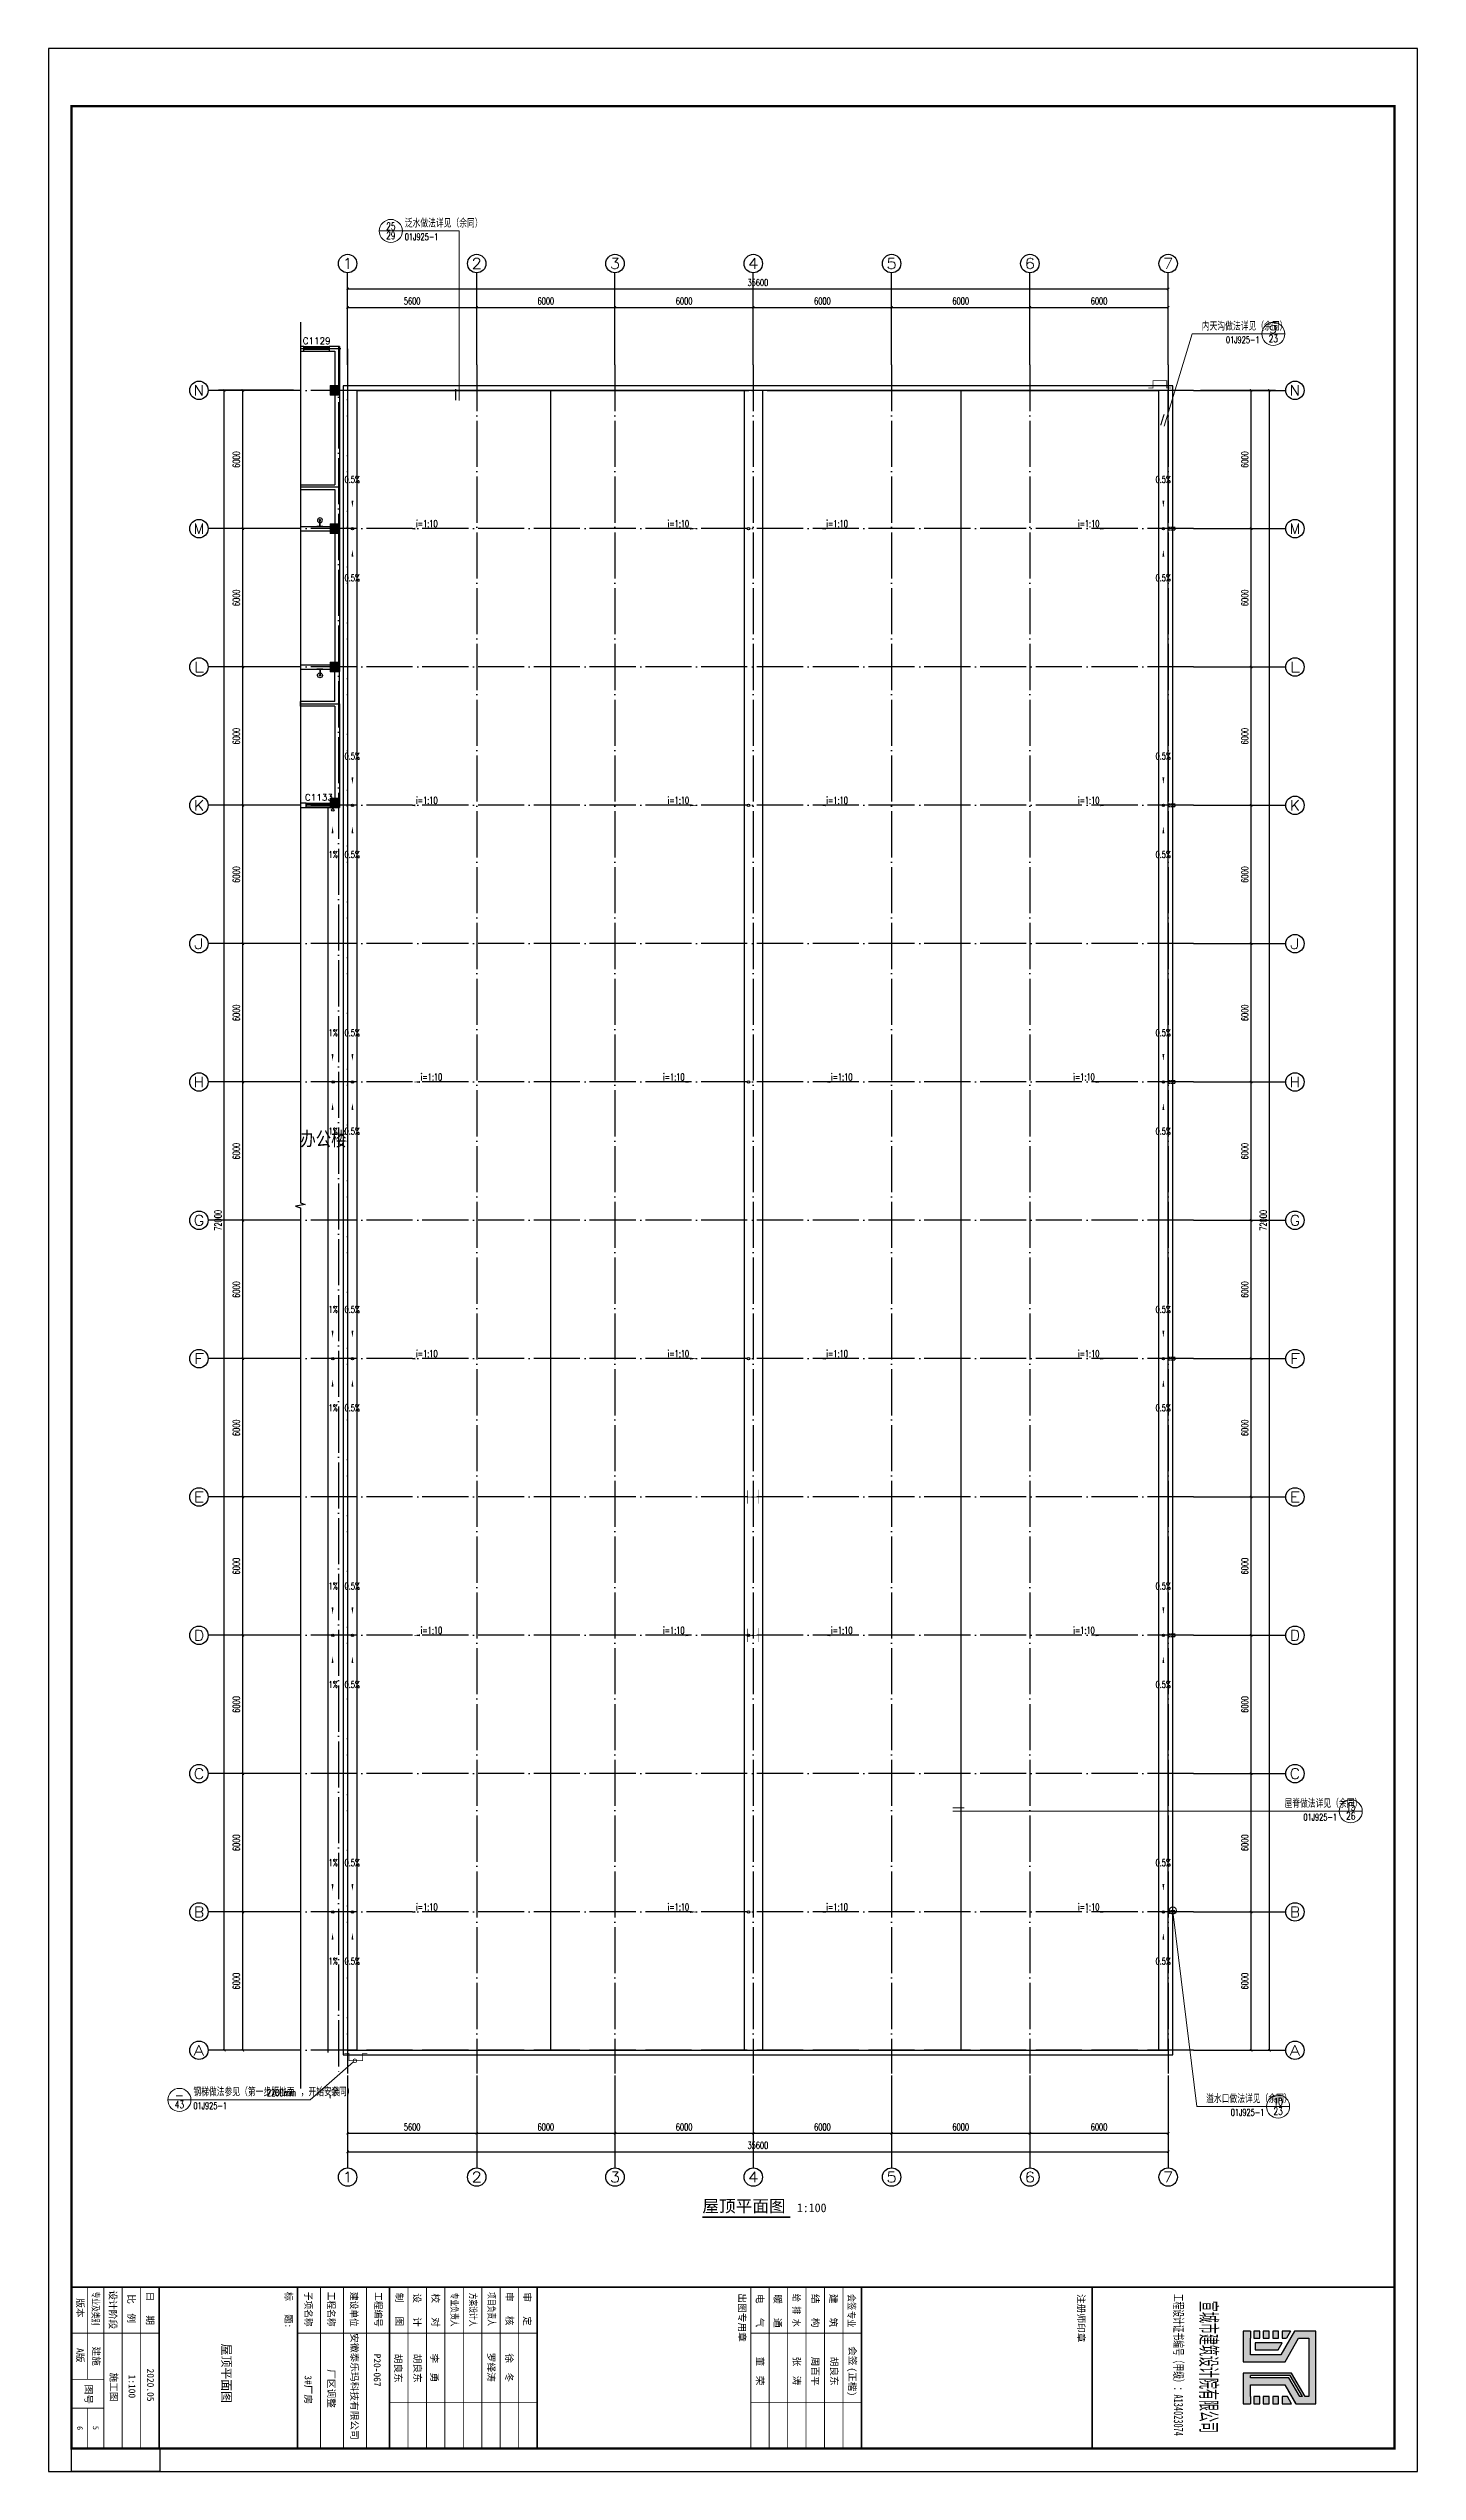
# Model space of a CAD drawing. Extents: x 683431 to 951238, y -788560 to -543702.
# Drawn here: x 891838 to 951238, y -719850 to -614750 of the extents above; entities that cross this region are included whole.
import ezdxf
from ezdxf.enums import TextEntityAlignment as Align

# ---------------------------------------------------------------- set-up
doc = ezdxf.new("R2010")
doc.units = 0
doc.header["$LTSCALE"] = 1000
doc.header["$MEASUREMENT"] = 0
doc.linetypes.add('DASH', pattern=[0.35, 0.25, -0.1])
doc.linetypes.add('DOTE', pattern=[2.42, 2, -0.2, 0.02, -0.2])
for name, color, linetype in [('AXIS', 3, 'Continuous'), ('AXIS_TEXT', 7, 'Continuous'), ('BZ_标准图框', 7, 'Continuous'), ('COLUMN', 9, 'Continuous'), ('DIM_SYMB', 3, 'Continuous'), ('DOTE', 1, 'Continuous'), ('PUB_HATCH', 23, 'Continuous'), ('PUB_TEXT', 3, 'Continuous'), ('PUB_TITLE', 4, 'Continuous'), ('RAIL', 163, 'Continuous'), ('TK(图框线)', 45, 'Continuous'), ('WALL', 7, 'Continuous'), ('WINDOW', 4, 'Continuous'), ('WINDOW_TEXT', 7, 'Continuous'), ('zz-2', 7, 'Continuous')]:
    doc.layers.add(name, color=color, linetype=linetype)
doc.layers.add('DIM_IDEN', color=3, linetype='Continuous', lineweight=13)
doc.layers.add('柱', color=2, linetype='Continuous', lineweight=35)
doc.layers.add('VHSoft_barcode', color=7, linetype='Continuous', plot=False)
doc.styles.add('-宋体', font='', dxfattribs={"width": 0.8})
doc.styles.add('_TCH_AXIS', font='COMPLEX', dxfattribs={"bigfont": 'GBCBIG'})
doc.styles.add('_TCH_DIM', font='SIMPLEX', dxfattribs={"bigfont": 'GBCBIG'})
doc.styles.add('_TCH_DIM_T3', font='SIMPLEX', dxfattribs={"width": 0.705882, "bigfont": 'GBCBIG'})
doc.styles.add('_TCH_LABEL', font='COMPLEX', dxfattribs={"bigfont": 'GBCBIG'})
doc.styles.add('_TCH_WINDOW', font='simplex_.ttf', dxfattribs={"height": 3.5, "bigfont": 'GBCBIG'})
doc.styles.add('COMPLEX', font='COMPLEX')
doc.styles.add('HT', font='')
doc.styles.add('st', font='')
doc.styles.add('宋体', font='')
doc.styles.add('宋体(0.8)', font='', dxfattribs={"width": 0.8})
doc.styles.get('-宋体').set_extended_font_data('SimSun')
doc.styles.get('HT').set_extended_font_data('SimHei')
doc.styles.get('st').set_extended_font_data('SimSun')
doc.styles.get('宋体').set_extended_font_data('SimSun')
doc.styles.get('宋体(0.8)').set_extended_font_data('SimSun')
doc.dimstyles.new('_TCH_ARCH&&100', dxfattribs={"dimtxt": 297.5, "dimasz": 100, "dimexe": 250, "dimexo": 300, "dimgap": 126.25, "dimtad": 1, "dimdec": 0, "dimzin": 0, "dimdsep": 46, "dimtxsty": '_TCH_DIM_T3', "dimblk": 'ARCHTICK', "dimcen": 0.09, "dimazin": 2, "dimtfac": 1, "dimtdec": 0, "dimtix": 1, "dimtmove": 2, "dimatfit": 3, "dimfxl": 0, "dimtolj": 1, "dimtzin": 0, "dimarcsym": 0})

msp = doc.modelspace()

# ---------------------------------------------------------------- texts
at = {"layer": 'PUB_TEXT'}
for s, height, style, p in [('泛水做法详见（余同）', 337.59, '_TCH_LABEL', (907298.3, -622512.3)), ('内天沟做法详见（余同）', 337.589, '_TCH_LABEL', (941877.5, -626979)), ('屋脊做法详见（余同）', 337.59, '_TCH_LABEL', (945465, -691056.7)), ('钢梯做法参见（第一步距地面', 337.589, '_TCH_LABEL', (898126.3, -703566.1)), ('，开始安装', 337.59, '_TCH_LABEL', (902780.9, -703566.1)), ('余同）', 337.59, '_TCH_LABEL', (904099.7, -703566.1)), ('溢水口做法详见（余同）', 337.589, '_TCH_LABEL', (942064.1, -703865.7)), ('屋顶平面图', 528.69, 'st', (920211.6, -708598.8)), ('1:100', 377.64, 'st', (924311.8, -708598.8))]:
    msp.add_text(s, height=height, dxfattribs=dict(at, style=style)).set_placement(p)
at = {"layer": 'PUB_TEXT', "style": '_TCH_LABEL'}
for s, height, width, p, p2 in [('25', 321.99, 0.772059, (906492.1, -622625), (906894.6, -622625)), ('29', 321.99, 0.772059, (906492.1, -623027.5), (906894.6, -623027.5)), ('23', 321.99, 0.772059, (944778.6, -627494.1), (945181.1, -627494.1)), ('9', 322, 1.875, (944778.6, -627091.6), (945181.1, -627091.6)), ('26', 321.99, 0.772059, (948138.9, -691573.6), (948541.4, -691573.6)), ('15', 321.99, 0.905172, (948138.9, -691171.1), (948541.4, -691171.1)), ('43', 321.99, 0.75, (897320, -704092.2), (897722.5, -704092.2)), ('-', 322, 1.458333, (897320, -703689.7), (897722.5, -703689.7)), ('23', 321.99, 0.772059, (944987.5, -704380.8), (945390, -704380.8)), ('10', 321.99, 0.905172, (944987.5, -703978.3), (945390, -703978.3))]:
    msp.add_text(s, height=height, dxfattribs=dict(at, width=width)).set_placement(p, p2, align=Align.FIT)
at = {"layer": 'PUB_TEXT'}
for s, height, style, width, p in [('01J925-1', 297.5, '_TCH_LABEL', 0.705882, (907298.3, -623068.9)), ('01J925-1', 297.5, '_TCH_LABEL', 0.705882, (942924.8, -627535.6)), ('0.5%', 297.5, '_TCH_DIM', 0.705882, (904686.4, -633592.8)), ('0.5%', 297.5, '_TCH_DIM', 0.705882, (939869.6, -633592.8)), ('i=1:10', 297.5, '_TCH_DIM', 0.705882, (907787, -635508.2)), ('i=1:10', 297.5, '_TCH_DIM', 0.705882, (918700, -635508.2)), ('i=1:10', 297.5, '_TCH_DIM', 0.705882, (936500, -635508.2)), ('0.5%', 297.5, '_TCH_DIM', 0.705882, (904686.4, -637860.9)), ('0.5%', 297.5, '_TCH_DIM', 0.705882, (939869.6, -637860.9)), ('0.5%', 297.5, '_TCH_DIM', 0.705882, (904686.4, -645592.8)), ('0.5%', 297.5, '_TCH_DIM', 0.705882, (939869.6, -645592.8)), ('i=1:10', 297.5, '_TCH_DIM', 0.705882, (907787, -647508.2)), ('i=1:10', 297.5, '_TCH_DIM', 0.705882, (918700, -647508.2)), ('i=1:10', 297.5, '_TCH_DIM', 0.705882, (936500, -647508.2)), ('1%', 297.5, '_TCH_DIM', 0.705882, (903994.9, -649860.9)), ('0.5%', 297.5, '_TCH_DIM', 0.705882, (904686.4, -649860.9)), ('0.5%', 297.5, '_TCH_DIM', 0.705882, (939869.6, -649860.9)), ('1%', 297.5, '_TCH_DIM', 0.705882, (903994.9, -657592.8)), ('0.5%', 297.5, '_TCH_DIM', 0.705882, (904686.4, -657592.8)), ('0.5%', 297.5, '_TCH_DIM', 0.705882, (939869.6, -657592.8)), ('i=1:10', 297.5, '_TCH_DIM', 0.705882, (907987, -659508.2)), ('i=1:10', 297.5, '_TCH_DIM', 0.705882, (918500, -659508.2)), ('i=1:10', 297.5, '_TCH_DIM', 0.705882, (936300, -659508.2)), ('办公楼', 611.77, '宋体(0.8)', 0.8, (902768.5, -662352.8)), ('1%', 297.5, '_TCH_DIM', 0.705882, (903994.9, -661860.9)), ('0.5%', 297.5, '_TCH_DIM', 0.705882, (904686.4, -661860.9)), ('0.5%', 297.5, '_TCH_DIM', 0.705882, (939869.6, -661860.9)), ('1%', 297.5, '_TCH_DIM', 0.705882, (903994.9, -669592.8)), ('0.5%', 297.5, '_TCH_DIM', 0.705882, (904686.4, -669592.8)), ('0.5%', 297.5, '_TCH_DIM', 0.705882, (939869.6, -669592.8)), ('i=1:10', 297.5, '_TCH_DIM', 0.705882, (907787, -671508.2)), ('i=1:10', 297.5, '_TCH_DIM', 0.705882, (918700, -671508.2)), ('i=1:10', 297.5, '_TCH_DIM', 0.705882, (936500, -671508.2)), ('1%', 297.5, '_TCH_DIM', 0.705882, (903994.9, -673860.9)), ('0.5%', 297.5, '_TCH_DIM', 0.705882, (904686.4, -673860.9)), ('0.5%', 297.5, '_TCH_DIM', 0.705882, (939869.6, -673860.9)), ('1%', 297.5, '_TCH_DIM', 0.705882, (903994.9, -681592.8)), ('0.5%', 297.5, '_TCH_DIM', 0.705882, (904686.4, -681592.8)), ('0.5%', 297.5, '_TCH_DIM', 0.705882, (939869.6, -681592.8)), ('i=1:10', 297.5, '_TCH_DIM', 0.705882, (907987, -683508.2)), ('i=1:10', 297.5, '_TCH_DIM', 0.705882, (918500, -683508.2)), ('i=1:10', 297.5, '_TCH_DIM', 0.705882, (936300, -683508.2)), ('1%', 297.5, '_TCH_DIM', 0.705882, (903994.9, -685860.9)), ('0.5%', 297.5, '_TCH_DIM', 0.705882, (904686.4, -685860.9)), ('0.5%', 297.5, '_TCH_DIM', 0.705882, (939869.6, -685860.9)), ('01J925-1', 297.5, '_TCH_LABEL', 0.705882, (946285.1, -691615.1)), ('1%', 297.5, '_TCH_DIM', 0.705882, (903994.9, -693592.8)), ('0.5%', 297.5, '_TCH_DIM', 0.705882, (904686.4, -693592.8)), ('0.5%', 297.5, '_TCH_DIM', 0.705882, (939869.6, -693592.8)), ('i=1:10', 297.5, '_TCH_DIM', 0.705882, (907787, -695508.2)), ('i=1:10', 297.5, '_TCH_DIM', 0.705882, (918700, -695508.2)), ('i=1:10', 297.5, '_TCH_DIM', 0.705882, (936500, -695508.2)), ('1%', 297.5, '_TCH_DIM', 0.705882, (903994.9, -697860.9)), ('0.5%', 297.5, '_TCH_DIM', 0.705882, (904686.4, -697860.9)), ('0.5%', 297.5, '_TCH_DIM', 0.705882, (939869.6, -697860.9)), ('01J925-1', 297.5, '_TCH_LABEL', 0.705882, (898126.3, -704133.7)), ('2200mm', 297.5, '_TCH_LABEL', 0.705882, (901320.9, -703566.1)), (',', 297.5, '_TCH_LABEL', 0.705882, (904009.7, -703566.1)), ('01J925-1', 297.5, '_TCH_LABEL', 0.705882, (943133.8, -704422.3))]:
    msp.add_text(s, height=height, dxfattribs=dict(at, style=style, width=width)).set_placement(p)
at = {"layer": 'PUB_TEXT', "style": '_TCH_DIM', "width": 0.705882}
for p in [(925587, -635508.2), (925587, -647508.2), (925787, -659508.2), (925587, -671508.2), (925787, -683508.2), (925587, -695508.2)]:
    msp.add_text('i=1:10', height=297.5, rotation=360, dxfattribs=at).set_placement(p)
at = {"layer": 'TK(图框线)'}
for s, height, style, p in [('屋顶平面图', 377.64, '宋体', (899371.1, -714300.6)), ('3#厂房', 300, 'HT', (902958.6, -715676.7))]:
    msp.add_text(s, height=height, rotation=270, dxfattribs=dict(at, style=style)).set_placement(p)
at = {"layer": 'TK(图框线)', "style": '-宋体'}
for s, p in [('6', (893074.4, -717966.8)), ('5', (893765.9, -717958.2))]:
    msp.add_text(s, height=250, rotation=270, dxfattribs=at).set_placement(p, align=Align.CENTER)

# ---------------------------------------------------------------- blocks, each defined once
blk = doc.blocks.new('ht34rwe4')
h = blk.add_hatch(color=1)
h.paths.add_polyline_path([(738520, -622688), (738520, -619537), (737594, -619537), (737003, -620561), (735676, -620561), (735676, -619844), (735676, -619537), (735369, -619537), (735369, -620868), (737180, -620868), (737771, -619844), (738213, -619844), (738213, -622381), (738059, -622381), (737468, -621357), (735369, -621357), (735369, -622688), (735676, -622688), (735676, -622381), (735676, -621869), (737172, -621869), (737645, -622688)])
h.paths.add_polyline_path([(737822, -622381), (737349, -621562), (735676, -621562), (735676, -621459), (737409, -621459), (737941, -622381)], flags=16)
h = blk.add_hatch(color=1)
h.paths.add_polyline_path([(737468, -622688), (737290, -622381), (737058, -622381), (737058, -622688)])
h.paths.add_polyline_path([(736905, -622381), (736649, -622381), (736649, -622688), (736905, -622688)])
h.paths.add_polyline_path([(736495, -622381), (736239, -622381), (736239, -622688), (736495, -622688)])
h.paths.add_polyline_path([(735829, -622688), (736085, -622688), (736085, -622381), (735829, -622381)])
h.paths.add_polyline_path([(736884, -620356), (737062, -620049), (735881, -620049), (735881, -620356)])
h.paths.add_polyline_path([(737417, -619537), (737058, -619537), (737058, -619844), (737239, -619844)])
h.paths.add_polyline_path([(736905, -619537), (736649, -619537), (736649, -619844), (736905, -619844)])
h.paths.add_polyline_path([(736239, -619844), (736495, -619844), (736495, -619537), (736239, -619537)])
h.paths.add_polyline_path([(736085, -619844), (736085, -619537), (735829, -619537), (735829, -619844)])
for points in [[(735676, -619537), (735369, -619537), (735369, -620868), (737180, -620868), (737771, -619844), (738213, -619844), (738213, -622381), (738059, -622381), (737468, -621357), (735369, -621357), (735369, -622688), (735676, -622688)], [(735676, -619537), (735676, -619844)], [(735676, -621869), (737172, -621869), (737645, -622688), (738520, -622688), (738520, -619537), (737594, -619537), (737003, -620561), (735676, -620561), (735676, -619844)], [(737417, -619537), (737058, -619537), (737058, -619844), (737239, -619844)], [(737417, -619537), (737239, -619844)], [(737941, -622381), (737409, -621459), (735676, -621459)], [(735676, -621562), (735676, -621459)], [(737822, -622381), (737349, -621562), (735676, -621562)], [(735676, -622381), (735676, -621869)], [(737645, -622688), (737316, -622118)], [(735676, -622381), (735676, -622688)], [(737290, -622381), (737058, -622381), (737058, -622688), (737468, -622688)], [(737468, -622688), (737290, -622381)], [(737941, -622381), (737822, -622381)]]:
    blk.add_lwpolyline(points)
for points in [[(736085, -619537), (735829, -619537), (735829, -619844), (736085, -619844)], [(736884, -620356), (737062, -620049), (735881, -620049), (735881, -620356)], [(736495, -619537), (736239, -619537), (736239, -619844), (736495, -619844)], [(736905, -619537), (736649, -619537), (736649, -619844), (736905, -619844)], [(736085, -622381), (735829, -622381), (735829, -622688), (736085, -622688)], [(736495, -622381), (736239, -622381), (736239, -622688), (736495, -622688)], [(736905, -622381), (736649, -622381), (736649, -622688), (736905, -622688)]]:
    blk.add_lwpolyline(points, close=True)
at = {"layer": 'BZ_标准图框'}
for points, const_width in [([(684531, -617629), (741931, -617629)], 70), ([(685231, -617629), (685231, -621629)], 35), ([(685931, -617629), (685931, -624629)], 35), ([(685931, -617629), (685931, -624629)], 35), ([(686731, -617629), (686731, -624629)], 35), ([(687531, -617629), (687531, -624629)], 35), ([(688331, -617629), (688331, -624629)], 70), ([(694331, -617629), (694331, -624629)], 70), ([(695331, -617629), (695331, -624629)], 35), ([(696331, -617629), (696331, -624629)], 35), ([(697331, -617629), (697331, -624629)], 35), ([(698331, -617629), (698331, -624629)], 70), ([(699131, -617629), (699131, -624629)], 35), ([(699131, -617629), (699131, -624629)], 35), ([(699931, -617629), (699931, -624629)], 35), ([(700731, -617629), (700731, -624629)], 35), ([(701531, -617629), (701531, -624629)], 35), ([(702331, -617629), (702331, -624629)], 35), ([(703131, -617629), (703131, -624629)], 35), ([(703931, -617629), (703931, -624629)], 35), ([(704731, -617629), (704731, -624629)], 70), ([(714001, -624629), (714001, -617629)], 50), ([(714801, -624629), (714801, -617629)], 35), ([(715601, -624629), (715601, -617629)], 35), ([(716401, -624629), (716401, -617629)], 35), ([(717201, -624629), (717201, -617629)], 35), ([(718001, -624629), (718001, -617629)], 35), ([(718801, -617629), (718801, -624629)], 70), ([(728819, -617661), (728819, -624661)], 70), ([(684531, -619629), (685931, -619629)], 35), ([(685931, -619629), (688331, -619629)], 35), ([(694331, -619629), (704731, -619629)], 35), ([(718801, -619629), (714001, -619629)], 35), ([(684531, -621629), (685931, -621629)], 35), ([(684531, -622879), (685931, -622879)], 35), ([(685231, -622879), (685231, -624629)], 35), ([(698330, -622629), (704731, -622629)], 35), ([(718801, -622629), (714001, -622629)], 35)]:
    blk.add_lwpolyline(points, dxfattribs=dict(at, const_width=const_width))
at = {"layer": 'VHSoft_barcode'}
blk.add_lwpolyline([(684531, -624629), (688364, -624629), (688364, -625629), (684531, -625629)], close=True, dxfattribs=at)
at = {"layer": 'BZ_标准图框', "style": 'HT'}
for s, height, width, p in [('专业及类别', 300, 0.7, (685428, -617822)), ('标   题:', 300, 0.95, (693803, -617831)), ('子项名称', 300, 0.9, (694662, -617830)), ('工程名称', 300, 0.9, (695653, -617830)), ('建设单位', 300, 0.9, (696639, -617837)), ('工程编号', 300, 0.9, (697693, -617844)), ('专业负责人', 300, 0.7, (700999, -617871)), ('方案设计人', 300, 0.7, (701806, -617872)), ('项目负责人', 300, 0.7, (702608, -617845)), ('给 排 水', 300, 0.85, (715836, -617918)), ('会签', 300, 0.85, (718227, -617923)), ('工程设计证书编号（甲级）：A134023074', 400, 0.6, (732360, -617920)), ('专业', 300, 0.85, (718218, -618665))]:
    blk.add_text(s, height=height, rotation=270, dxfattribs=dict(at, width=width)).set_placement(p)
for s, p in [('设计阶段', (686175, -617770)), ('比  例', (686977, -617938)), ('日   期', (687787, -617826)), ('制   图', (698605, -617874)), ('设   计', (699374, -617897)), ('校   对', (700176, -617903)), ('审   核', (703384, -617844)), ('审   定', (704150, -617857)), ('出图专用章', (713476, -617900)), ('电   气', (714246, -617926)), ('暖   通', (715020, -617936)), ('结   构', (716654, -617927)), ('建   筑', (717439, -617923)), ('注册师印章', (728185, -617930)), ('版本 ', (684754, -618112)), ('会签', (718267, -620191)), ('图号', (685126, -621860)), ('(正楷)', (718258, -621112))]:
    blk.add_text(s, height=300, rotation=270, dxfattribs=at).set_placement(p)
at = {"layer": 'BZ_标准图框', "style": 'HT', "width": 0.5}
blk.add_text('宣城市建筑设计院有限公司', height=700, rotation=270, dxfattribs=at).set_placement((733527, -621091), align=Align.CENTER)
at = {"layer": 'TK(图框线)'}
for s, style, p in [('安徽泰乐玛科技有限公司', 'HT', (696658, -619629)), ('A版', 'HT', (684754, -620273)), ('建施', 'HT', (685454, -620207)), ('P20-067', '宋体', (697648, -620516)), ('胡良东', 'HT', (698555, -620516)), ('胡良东', 'HT', (699391, -620516)), ('李  勇', 'HT', (700131, -620509)), ('罗绎涛', 'HT', (702584, -620476)), ('徐  冬', 'HT', (703371, -620505)), ('董  荣', 'HT', (714252, -620646)), ('张  涛', 'HT', (715847, -620646)), ('周百平', 'HT', (716644, -620646)), ('胡良东', 'HT', (717469, -620646)), ('施工图', 'HT', (686218, -621333)), ('1:100', 'HT', (687011, -621425)), ('2020.05', 'HT', (687811, -621163)), ('厂区调整', 'HT', (695651, -621189))]:
    blk.add_text(s, height=300, rotation=270, dxfattribs=dict(at, style=style)).set_placement(p)
blk = doc.blocks.new('_ArchTick')
at = {"color": 0, "linetype": 'ByBlock', "const_width": 0.4}
blk.add_lwpolyline([(-0.5, -0.5), (0.5, 0.5)], dxfattribs=at)
blk = doc.blocks.new('*D151')
at = {"layer": 'AXIS', "color": 0, "lineweight": -2}
for p, q in [((902468, -695578), (900018, -695578)), ((900268, -701578), (900268, -695578)), ((902468, -701578), (900018, -701578))]:
    blk.add_line(p, q, dxfattribs=at)
at = {"layer": 'Defpoints', "color": 0}
for p in [(900268, -695578), (902768, -695578), (902768, -701578)]:
    blk.add_point(p, dxfattribs=at)
at = {"layer": 'AXIS', "color": 0, "lineweight": -2, "xscale": 100, "yscale": 100, "zscale": 100}
for p, rotation in [((900268, -695578), 90), ((900268, -701578), 270)]:
    blk.add_blockref('_ArchTick', p, dxfattribs=dict(at, rotation=rotation))
at = {"layer": 'AXIS', "color": 0, "insert": (899993, -698578), "char_height": 297.5, "attachment_point": 5, "rotation": 90, "style": '_TCH_DIM_T3'}
blk.add_mtext('\\A1;6000', dxfattribs=at)
blk = doc.blocks.new('*D152')
at = {"layer": 'AXIS', "color": 0, "lineweight": -2}
for p, q in [((902468, -689578), (900018, -689578)), ((900268, -695578), (900268, -689578)), ((902468, -695578), (900018, -695578))]:
    blk.add_line(p, q, dxfattribs=at)
at = {"layer": 'Defpoints', "color": 0}
for p in [(900268, -689578), (902768, -689578), (902768, -695578)]:
    blk.add_point(p, dxfattribs=at)
at = {"layer": 'AXIS', "color": 0, "lineweight": -2, "xscale": 100, "yscale": 100, "zscale": 100}
for p, rotation in [((900268, -689578), 90), ((900268, -695578), 270)]:
    blk.add_blockref('_ArchTick', p, dxfattribs=dict(at, rotation=rotation))
at = {"layer": 'AXIS', "color": 0, "insert": (899993, -692578), "char_height": 297.5, "attachment_point": 5, "rotation": 90, "style": '_TCH_DIM_T3'}
blk.add_mtext('\\A1;6000', dxfattribs=at)
blk = doc.blocks.new('*D153')
at = {"layer": 'AXIS', "color": 0, "lineweight": -2}
for p, q in [((902468, -683578), (900018, -683578)), ((900268, -689578), (900268, -683578)), ((902468, -689578), (900018, -689578))]:
    blk.add_line(p, q, dxfattribs=at)
at = {"layer": 'Defpoints', "color": 0}
for p in [(900268, -683578), (902768, -683578), (902768, -689578)]:
    blk.add_point(p, dxfattribs=at)
at = {"layer": 'AXIS', "color": 0, "lineweight": -2, "xscale": 100, "yscale": 100, "zscale": 100}
for p, rotation in [((900268, -683578), 90), ((900268, -689578), 270)]:
    blk.add_blockref('_ArchTick', p, dxfattribs=dict(at, rotation=rotation))
at = {"layer": 'AXIS', "color": 0, "insert": (899993, -686578), "char_height": 297.5, "attachment_point": 5, "rotation": 90, "style": '_TCH_DIM_T3'}
blk.add_mtext('\\A1;6000', dxfattribs=at)
blk = doc.blocks.new('*D154')
at = {"layer": 'AXIS', "color": 0, "lineweight": -2}
for p, q in [((902468, -677578), (900018, -677578)), ((900268, -683578), (900268, -677578)), ((902468, -683578), (900018, -683578))]:
    blk.add_line(p, q, dxfattribs=at)
at = {"layer": 'Defpoints', "color": 0}
for p in [(900268, -677578), (902768, -677578), (902768, -683578)]:
    blk.add_point(p, dxfattribs=at)
at = {"layer": 'AXIS', "color": 0, "lineweight": -2, "xscale": 100, "yscale": 100, "zscale": 100}
for p, rotation in [((900268, -677578), 90), ((900268, -683578), 270)]:
    blk.add_blockref('_ArchTick', p, dxfattribs=dict(at, rotation=rotation))
at = {"layer": 'AXIS', "color": 0, "insert": (899993, -680578), "char_height": 297.5, "attachment_point": 5, "rotation": 90, "style": '_TCH_DIM_T3'}
blk.add_mtext('\\A1;6000', dxfattribs=at)
blk = doc.blocks.new('*D155')
at = {"layer": 'AXIS', "color": 0, "lineweight": -2}
for p, q in [((902468, -671578), (900018, -671578)), ((900268, -677578), (900268, -671578)), ((902468, -677578), (900018, -677578))]:
    blk.add_line(p, q, dxfattribs=at)
at = {"layer": 'Defpoints', "color": 0}
for p in [(900268, -671578), (902768, -671578), (902768, -677578)]:
    blk.add_point(p, dxfattribs=at)
at = {"layer": 'AXIS', "color": 0, "lineweight": -2, "xscale": 100, "yscale": 100, "zscale": 100}
for p, rotation in [((900268, -671578), 90), ((900268, -677578), 270)]:
    blk.add_blockref('_ArchTick', p, dxfattribs=dict(at, rotation=rotation))
at = {"layer": 'AXIS', "color": 0, "insert": (899993, -674578), "char_height": 297.5, "attachment_point": 5, "rotation": 90, "style": '_TCH_DIM_T3'}
blk.add_mtext('\\A1;6000', dxfattribs=at)
blk = doc.blocks.new('*D156')
at = {"layer": 'AXIS', "color": 0, "lineweight": -2}
for p, q in [((902468, -665578), (900018, -665578)), ((900268, -671578), (900268, -665578)), ((902468, -671578), (900018, -671578))]:
    blk.add_line(p, q, dxfattribs=at)
at = {"layer": 'Defpoints', "color": 0}
for p in [(900268, -665578), (902768, -665578), (902768, -671578)]:
    blk.add_point(p, dxfattribs=at)
at = {"layer": 'AXIS', "color": 0, "lineweight": -2, "xscale": 100, "yscale": 100, "zscale": 100}
for p, rotation in [((900268, -665578), 90), ((900268, -671578), 270)]:
    blk.add_blockref('_ArchTick', p, dxfattribs=dict(at, rotation=rotation))
at = {"layer": 'AXIS', "color": 0, "insert": (899993, -668578), "char_height": 297.5, "attachment_point": 5, "rotation": 90, "style": '_TCH_DIM_T3'}
blk.add_mtext('\\A1;6000', dxfattribs=at)
blk = doc.blocks.new('*D157')
at = {"layer": 'AXIS', "color": 0, "lineweight": -2}
for p, q in [((902468, -659578), (900018, -659578)), ((900268, -665578), (900268, -659578)), ((902468, -665578), (900018, -665578))]:
    blk.add_line(p, q, dxfattribs=at)
at = {"layer": 'Defpoints', "color": 0}
for p in [(900268, -659578), (902768, -659578), (902768, -665578)]:
    blk.add_point(p, dxfattribs=at)
at = {"layer": 'AXIS', "color": 0, "lineweight": -2, "xscale": 100, "yscale": 100, "zscale": 100}
for p, rotation in [((900268, -659578), 90), ((900268, -665578), 270)]:
    blk.add_blockref('_ArchTick', p, dxfattribs=dict(at, rotation=rotation))
at = {"layer": 'AXIS', "color": 0, "insert": (899993, -662578), "char_height": 297.5, "attachment_point": 5, "rotation": 90, "style": '_TCH_DIM_T3'}
blk.add_mtext('\\A1;6000', dxfattribs=at)
blk = doc.blocks.new('*D158')
at = {"layer": 'AXIS', "color": 0, "lineweight": -2}
for p, q in [((902468, -653578), (900018, -653578)), ((900268, -659578), (900268, -653578)), ((902468, -659578), (900018, -659578))]:
    blk.add_line(p, q, dxfattribs=at)
at = {"layer": 'Defpoints', "color": 0}
for p in [(900268, -653578), (902768, -653578), (902768, -659578)]:
    blk.add_point(p, dxfattribs=at)
at = {"layer": 'AXIS', "color": 0, "lineweight": -2, "xscale": 100, "yscale": 100, "zscale": 100}
for p, rotation in [((900268, -653578), 90), ((900268, -659578), 270)]:
    blk.add_blockref('_ArchTick', p, dxfattribs=dict(at, rotation=rotation))
at = {"layer": 'AXIS', "color": 0, "insert": (899993, -656578), "char_height": 297.5, "attachment_point": 5, "rotation": 90, "style": '_TCH_DIM_T3'}
blk.add_mtext('\\A1;6000', dxfattribs=at)
blk = doc.blocks.new('*D159')
at = {"layer": 'AXIS', "color": 0, "lineweight": -2}
for p, q in [((902468, -647578), (900018, -647578)), ((900268, -653578), (900268, -647578)), ((902468, -653578), (900018, -653578))]:
    blk.add_line(p, q, dxfattribs=at)
at = {"layer": 'Defpoints', "color": 0}
for p in [(900268, -647578), (902768, -647578), (902768, -653578)]:
    blk.add_point(p, dxfattribs=at)
at = {"layer": 'AXIS', "color": 0, "lineweight": -2, "xscale": 100, "yscale": 100, "zscale": 100}
for p, rotation in [((900268, -647578), 90), ((900268, -653578), 270)]:
    blk.add_blockref('_ArchTick', p, dxfattribs=dict(at, rotation=rotation))
at = {"layer": 'AXIS', "color": 0, "insert": (899993, -650578), "char_height": 297.5, "attachment_point": 5, "rotation": 90, "style": '_TCH_DIM_T3'}
blk.add_mtext('\\A1;6000', dxfattribs=at)
blk = doc.blocks.new('*D160')
at = {"layer": 'AXIS', "color": 0, "lineweight": -2}
for p, q in [((902468, -641578), (900018, -641578)), ((900268, -647578), (900268, -641578)), ((902468, -647578), (900018, -647578))]:
    blk.add_line(p, q, dxfattribs=at)
at = {"layer": 'Defpoints', "color": 0}
for p in [(900268, -641578), (902768, -641578), (902768, -647578)]:
    blk.add_point(p, dxfattribs=at)
at = {"layer": 'AXIS', "color": 0, "lineweight": -2, "xscale": 100, "yscale": 100, "zscale": 100}
for p, rotation in [((900268, -641578), 90), ((900268, -647578), 270)]:
    blk.add_blockref('_ArchTick', p, dxfattribs=dict(at, rotation=rotation))
at = {"layer": 'AXIS', "color": 0, "insert": (899993, -644578), "char_height": 297.5, "attachment_point": 5, "rotation": 90, "style": '_TCH_DIM_T3'}
blk.add_mtext('\\A1;6000', dxfattribs=at)
blk = doc.blocks.new('*D161')
at = {"layer": 'AXIS', "color": 0, "lineweight": -2}
for p, q in [((902468, -635578), (900018, -635578)), ((900268, -641578), (900268, -635578)), ((902468, -641578), (900018, -641578))]:
    blk.add_line(p, q, dxfattribs=at)
at = {"layer": 'Defpoints', "color": 0}
for p in [(900268, -635578), (902768, -635578), (902768, -641578)]:
    blk.add_point(p, dxfattribs=at)
at = {"layer": 'AXIS', "color": 0, "lineweight": -2, "xscale": 100, "yscale": 100, "zscale": 100}
for p, rotation in [((900268, -635578), 90), ((900268, -641578), 270)]:
    blk.add_blockref('_ArchTick', p, dxfattribs=dict(at, rotation=rotation))
at = {"layer": 'AXIS', "color": 0, "insert": (899993, -638578), "char_height": 297.5, "attachment_point": 5, "rotation": 90, "style": '_TCH_DIM_T3'}
blk.add_mtext('\\A1;6000', dxfattribs=at)
blk = doc.blocks.new('*D162')
at = {"layer": 'AXIS', "color": 0, "lineweight": -2}
for p, q in [((902468, -629578), (900018, -629578)), ((900268, -635578), (900268, -629578)), ((902468, -635578), (900018, -635578))]:
    blk.add_line(p, q, dxfattribs=at)
at = {"layer": 'Defpoints', "color": 0}
for p in [(900268, -629578), (902768, -629578), (902768, -635578)]:
    blk.add_point(p, dxfattribs=at)
at = {"layer": 'AXIS', "color": 0, "lineweight": -2, "xscale": 100, "yscale": 100, "zscale": 100}
for p, rotation in [((900268, -629578), 90), ((900268, -635578), 270)]:
    blk.add_blockref('_ArchTick', p, dxfattribs=dict(at, rotation=rotation))
at = {"layer": 'AXIS', "color": 0, "insert": (899993, -632578), "char_height": 297.5, "attachment_point": 5, "rotation": 90, "style": '_TCH_DIM_T3'}
blk.add_mtext('\\A1;6000', dxfattribs=at)
blk = doc.blocks.new('*D163')
at = {"layer": 'AXIS', "color": 0, "lineweight": -2}
for p, q in [((902468, -629578), (899218, -629578)), ((899468, -701578), (899468, -629578)), ((902468, -701578), (899218, -701578))]:
    blk.add_line(p, q, dxfattribs=at)
at = {"layer": 'Defpoints', "color": 0}
for p in [(899468, -629578), (902768, -629578), (902768, -701578)]:
    blk.add_point(p, dxfattribs=at)
at = {"layer": 'AXIS', "color": 0, "lineweight": -2, "xscale": 100, "yscale": 100, "zscale": 100}
for p, rotation in [((899468, -629578), 90), ((899468, -701578), 270)]:
    blk.add_blockref('_ArchTick', p, dxfattribs=dict(at, rotation=rotation))
at = {"layer": 'AXIS', "color": 0, "insert": (899193, -665578), "char_height": 297.5, "attachment_point": 5, "rotation": 90, "style": '_TCH_DIM_T3'}
blk.add_mtext('\\A1;72000', dxfattribs=at)
blk = doc.blocks.new('*D164')
at = {"layer": 'AXIS', "color": 0, "lineweight": -2}
for p, q in [((941818, -695578), (944268, -695578)), ((944018, -701578), (944018, -695578)), ((941818, -701578), (944268, -701578))]:
    blk.add_line(p, q, dxfattribs=at)
at = {"layer": 'Defpoints', "color": 0}
for p in [(941518, -695578), (944018, -695578), (941518, -701578)]:
    blk.add_point(p, dxfattribs=at)
at = {"layer": 'AXIS', "color": 0, "lineweight": -2, "xscale": 100, "yscale": 100, "zscale": 100}
for p, rotation in [((944018, -695578), 90), ((944018, -701578), 270)]:
    blk.add_blockref('_ArchTick', p, dxfattribs=dict(at, rotation=rotation))
at = {"layer": 'AXIS', "color": 0, "insert": (943743, -698578), "char_height": 297.5, "attachment_point": 5, "rotation": 90, "style": '_TCH_DIM_T3'}
blk.add_mtext('\\A1;6000', dxfattribs=at)
blk = doc.blocks.new('*D165')
at = {"layer": 'AXIS', "color": 0, "lineweight": -2}
for p, q in [((941818, -689578), (944268, -689578)), ((944018, -695578), (944018, -689578)), ((941818, -695578), (944268, -695578))]:
    blk.add_line(p, q, dxfattribs=at)
at = {"layer": 'Defpoints', "color": 0}
for p in [(941518, -689578), (944018, -689578), (941518, -695578)]:
    blk.add_point(p, dxfattribs=at)
at = {"layer": 'AXIS', "color": 0, "lineweight": -2, "xscale": 100, "yscale": 100, "zscale": 100}
for p, rotation in [((944018, -689578), 90), ((944018, -695578), 270)]:
    blk.add_blockref('_ArchTick', p, dxfattribs=dict(at, rotation=rotation))
at = {"layer": 'AXIS', "color": 0, "insert": (943743, -692578), "char_height": 297.5, "attachment_point": 5, "rotation": 90, "style": '_TCH_DIM_T3'}
blk.add_mtext('\\A1;6000', dxfattribs=at)
blk = doc.blocks.new('*D166')
at = {"layer": 'AXIS', "color": 0, "lineweight": -2}
for p, q in [((941818, -683578), (944268, -683578)), ((944018, -689578), (944018, -683578)), ((941818, -689578), (944268, -689578))]:
    blk.add_line(p, q, dxfattribs=at)
at = {"layer": 'Defpoints', "color": 0}
for p in [(941518, -683578), (944018, -683578), (941518, -689578)]:
    blk.add_point(p, dxfattribs=at)
at = {"layer": 'AXIS', "color": 0, "lineweight": -2, "xscale": 100, "yscale": 100, "zscale": 100}
for p, rotation in [((944018, -683578), 90), ((944018, -689578), 270)]:
    blk.add_blockref('_ArchTick', p, dxfattribs=dict(at, rotation=rotation))
at = {"layer": 'AXIS', "color": 0, "insert": (943743, -686578), "char_height": 297.5, "attachment_point": 5, "rotation": 90, "style": '_TCH_DIM_T3'}
blk.add_mtext('\\A1;6000', dxfattribs=at)
blk = doc.blocks.new('*D167')
at = {"layer": 'AXIS', "color": 0, "lineweight": -2}
for p, q in [((941818, -677578), (944268, -677578)), ((944018, -683578), (944018, -677578)), ((941818, -683578), (944268, -683578))]:
    blk.add_line(p, q, dxfattribs=at)
at = {"layer": 'Defpoints', "color": 0}
for p in [(941518, -677578), (944018, -677578), (941518, -683578)]:
    blk.add_point(p, dxfattribs=at)
at = {"layer": 'AXIS', "color": 0, "lineweight": -2, "xscale": 100, "yscale": 100, "zscale": 100}
for p, rotation in [((944018, -677578), 90), ((944018, -683578), 270)]:
    blk.add_blockref('_ArchTick', p, dxfattribs=dict(at, rotation=rotation))
at = {"layer": 'AXIS', "color": 0, "insert": (943743, -680578), "char_height": 297.5, "attachment_point": 5, "rotation": 90, "style": '_TCH_DIM_T3'}
blk.add_mtext('\\A1;6000', dxfattribs=at)
blk = doc.blocks.new('*D168')
at = {"layer": 'AXIS', "color": 0, "lineweight": -2}
for p, q in [((941818, -671578), (944268, -671578)), ((944018, -677578), (944018, -671578)), ((941818, -677578), (944268, -677578))]:
    blk.add_line(p, q, dxfattribs=at)
at = {"layer": 'Defpoints', "color": 0}
for p in [(941518, -671578), (944018, -671578), (941518, -677578)]:
    blk.add_point(p, dxfattribs=at)
at = {"layer": 'AXIS', "color": 0, "lineweight": -2, "xscale": 100, "yscale": 100, "zscale": 100}
for p, rotation in [((944018, -671578), 90), ((944018, -677578), 270)]:
    blk.add_blockref('_ArchTick', p, dxfattribs=dict(at, rotation=rotation))
at = {"layer": 'AXIS', "color": 0, "insert": (943743, -674578), "char_height": 297.5, "attachment_point": 5, "rotation": 90, "style": '_TCH_DIM_T3'}
blk.add_mtext('\\A1;6000', dxfattribs=at)
blk = doc.blocks.new('*D169')
at = {"layer": 'AXIS', "color": 0, "lineweight": -2}
for p, q in [((941818, -665578), (944268, -665578)), ((944018, -671578), (944018, -665578)), ((941818, -671578), (944268, -671578))]:
    blk.add_line(p, q, dxfattribs=at)
at = {"layer": 'Defpoints', "color": 0}
for p in [(941518, -665578), (944018, -665578), (941518, -671578)]:
    blk.add_point(p, dxfattribs=at)
at = {"layer": 'AXIS', "color": 0, "lineweight": -2, "xscale": 100, "yscale": 100, "zscale": 100}
for p, rotation in [((944018, -665578), 90), ((944018, -671578), 270)]:
    blk.add_blockref('_ArchTick', p, dxfattribs=dict(at, rotation=rotation))
at = {"layer": 'AXIS', "color": 0, "insert": (943743, -668578), "char_height": 297.5, "attachment_point": 5, "rotation": 90, "style": '_TCH_DIM_T3'}
blk.add_mtext('\\A1;6000', dxfattribs=at)
blk = doc.blocks.new('*D170')
at = {"layer": 'AXIS', "color": 0, "lineweight": -2}
for p, q in [((941818, -659578), (944268, -659578)), ((944018, -665578), (944018, -659578)), ((941818, -665578), (944268, -665578))]:
    blk.add_line(p, q, dxfattribs=at)
at = {"layer": 'Defpoints', "color": 0}
for p in [(941518, -659578), (944018, -659578), (941518, -665578)]:
    blk.add_point(p, dxfattribs=at)
at = {"layer": 'AXIS', "color": 0, "lineweight": -2, "xscale": 100, "yscale": 100, "zscale": 100}
for p, rotation in [((944018, -659578), 90), ((944018, -665578), 270)]:
    blk.add_blockref('_ArchTick', p, dxfattribs=dict(at, rotation=rotation))
at = {"layer": 'AXIS', "color": 0, "insert": (943743, -662578), "char_height": 297.5, "attachment_point": 5, "rotation": 90, "style": '_TCH_DIM_T3'}
blk.add_mtext('\\A1;6000', dxfattribs=at)
blk = doc.blocks.new('*D171')
at = {"layer": 'AXIS', "color": 0, "lineweight": -2}
for p, q in [((941818, -653578), (944268, -653578)), ((944018, -659578), (944018, -653578)), ((941818, -659578), (944268, -659578))]:
    blk.add_line(p, q, dxfattribs=at)
at = {"layer": 'Defpoints', "color": 0}
for p in [(941518, -653578), (944018, -653578), (941518, -659578)]:
    blk.add_point(p, dxfattribs=at)
at = {"layer": 'AXIS', "color": 0, "lineweight": -2, "xscale": 100, "yscale": 100, "zscale": 100}
for p, rotation in [((944018, -653578), 90), ((944018, -659578), 270)]:
    blk.add_blockref('_ArchTick', p, dxfattribs=dict(at, rotation=rotation))
at = {"layer": 'AXIS', "color": 0, "insert": (943743, -656578), "char_height": 297.5, "attachment_point": 5, "rotation": 90, "style": '_TCH_DIM_T3'}
blk.add_mtext('\\A1;6000', dxfattribs=at)
blk = doc.blocks.new('*D172')
at = {"layer": 'AXIS', "color": 0, "lineweight": -2}
for p, q in [((941818, -647578), (944268, -647578)), ((944018, -653578), (944018, -647578)), ((941818, -653578), (944268, -653578))]:
    blk.add_line(p, q, dxfattribs=at)
at = {"layer": 'Defpoints', "color": 0}
for p in [(941518, -647578), (944018, -647578), (941518, -653578)]:
    blk.add_point(p, dxfattribs=at)
at = {"layer": 'AXIS', "color": 0, "lineweight": -2, "xscale": 100, "yscale": 100, "zscale": 100}
for p, rotation in [((944018, -647578), 90), ((944018, -653578), 270)]:
    blk.add_blockref('_ArchTick', p, dxfattribs=dict(at, rotation=rotation))
at = {"layer": 'AXIS', "color": 0, "insert": (943743, -650578), "char_height": 297.5, "attachment_point": 5, "rotation": 90, "style": '_TCH_DIM_T3'}
blk.add_mtext('\\A1;6000', dxfattribs=at)
blk = doc.blocks.new('*D173')
at = {"layer": 'AXIS', "color": 0, "lineweight": -2}
for p, q in [((941818, -641578), (944268, -641578)), ((944018, -647578), (944018, -641578)), ((941818, -647578), (944268, -647578))]:
    blk.add_line(p, q, dxfattribs=at)
at = {"layer": 'Defpoints', "color": 0}
for p in [(941518, -641578), (944018, -641578), (941518, -647578)]:
    blk.add_point(p, dxfattribs=at)
at = {"layer": 'AXIS', "color": 0, "lineweight": -2, "xscale": 100, "yscale": 100, "zscale": 100}
for p, rotation in [((944018, -641578), 90), ((944018, -647578), 270)]:
    blk.add_blockref('_ArchTick', p, dxfattribs=dict(at, rotation=rotation))
at = {"layer": 'AXIS', "color": 0, "insert": (943743, -644578), "char_height": 297.5, "attachment_point": 5, "rotation": 90, "style": '_TCH_DIM_T3'}
blk.add_mtext('\\A1;6000', dxfattribs=at)
blk = doc.blocks.new('*D174')
at = {"layer": 'AXIS', "color": 0, "lineweight": -2}
for p, q in [((941818, -635578), (944268, -635578)), ((944018, -641578), (944018, -635578)), ((941818, -641578), (944268, -641578))]:
    blk.add_line(p, q, dxfattribs=at)
at = {"layer": 'Defpoints', "color": 0}
for p in [(941518, -635578), (944018, -635578), (941518, -641578)]:
    blk.add_point(p, dxfattribs=at)
at = {"layer": 'AXIS', "color": 0, "lineweight": -2, "xscale": 100, "yscale": 100, "zscale": 100}
for p, rotation in [((944018, -635578), 90), ((944018, -641578), 270)]:
    blk.add_blockref('_ArchTick', p, dxfattribs=dict(at, rotation=rotation))
at = {"layer": 'AXIS', "color": 0, "insert": (943743, -638578), "char_height": 297.5, "attachment_point": 5, "rotation": 90, "style": '_TCH_DIM_T3'}
blk.add_mtext('\\A1;6000', dxfattribs=at)
blk = doc.blocks.new('*D175')
at = {"layer": 'AXIS', "color": 0, "lineweight": -2}
for p, q in [((941818, -629578), (944268, -629578)), ((944018, -635578), (944018, -629578)), ((941818, -635578), (944268, -635578))]:
    blk.add_line(p, q, dxfattribs=at)
at = {"layer": 'Defpoints', "color": 0}
for p in [(941518, -629578), (944018, -629578), (941518, -635578)]:
    blk.add_point(p, dxfattribs=at)
at = {"layer": 'AXIS', "color": 0, "lineweight": -2, "xscale": 100, "yscale": 100, "zscale": 100}
for p, rotation in [((944018, -629578), 90), ((944018, -635578), 270)]:
    blk.add_blockref('_ArchTick', p, dxfattribs=dict(at, rotation=rotation))
at = {"layer": 'AXIS', "color": 0, "insert": (943743, -632578), "char_height": 297.5, "attachment_point": 5, "rotation": 90, "style": '_TCH_DIM_T3'}
blk.add_mtext('\\A1;6000', dxfattribs=at)
blk = doc.blocks.new('*D176')
at = {"layer": 'AXIS', "color": 0, "lineweight": -2}
for p, q in [((941818, -629578), (945068, -629578)), ((944818, -701578), (944818, -629578)), ((941818, -701578), (945068, -701578))]:
    blk.add_line(p, q, dxfattribs=at)
at = {"layer": 'Defpoints', "color": 0}
for p in [(941518, -629578), (944818, -629578), (941518, -701578)]:
    blk.add_point(p, dxfattribs=at)
at = {"layer": 'AXIS', "color": 0, "lineweight": -2, "xscale": 100, "yscale": 100, "zscale": 100}
for p, rotation in [((944818, -629578), 90), ((944818, -701578), 270)]:
    blk.add_blockref('_ArchTick', p, dxfattribs=dict(at, rotation=rotation))
at = {"layer": 'AXIS', "color": 0, "insert": (944543, -665578), "char_height": 297.5, "attachment_point": 5, "rotation": 90, "style": '_TCH_DIM_T3'}
blk.add_mtext('\\A1;72000', dxfattribs=at)
blk = doc.blocks.new('_AXISO')
blk.add_circle((0, 0), 0.5)
at = {"layer": 'AXIS_TEXT', "style": 'COMPLEX', "width": 1.041667}
blk.add_attdef('A', text='', height=0.56, dxfattribs=at).set_placement((-0.25, -0.28), (0.25, -0.28), align=Align.FIT)
blk = doc.blocks.new('*D177')
at = {"layer": 'AXIS', "color": 0, "lineweight": -2}
for p, q in [((904818, -702978), (904818, -705428)), ((910418, -702978), (910418, -705428)), ((904818, -705178), (910418, -705178))]:
    blk.add_line(p, q, dxfattribs=at)
at = {"layer": 'Defpoints', "color": 0}
for p in [(904818, -702678), (910418, -702678), (910418, -705178)]:
    blk.add_point(p, dxfattribs=at)
at = {"layer": 'AXIS', "color": 0, "lineweight": -2, "xscale": 100, "yscale": 100, "zscale": 100, "rotation": 180}
blk.add_blockref('_ArchTick', (904818, -705178), dxfattribs=at)
at = {"layer": 'AXIS', "color": 0, "lineweight": -2, "xscale": 100, "yscale": 100, "zscale": 100}
blk.add_blockref('_ArchTick', (910418, -705178), dxfattribs=at)
at = {"layer": 'AXIS', "color": 0, "insert": (907618, -704903), "char_height": 297.5, "attachment_point": 5, "style": '_TCH_DIM_T3'}
blk.add_mtext('\\A1;5600', dxfattribs=at)
blk = doc.blocks.new('*D178')
at = {"layer": 'AXIS', "color": 0, "lineweight": -2}
for p, q in [((910418, -702978), (910418, -705428)), ((916418, -702978), (916418, -705428)), ((910418, -705178), (916418, -705178))]:
    blk.add_line(p, q, dxfattribs=at)
at = {"layer": 'Defpoints', "color": 0}
for p in [(910418, -702678), (916418, -702678), (916418, -705178)]:
    blk.add_point(p, dxfattribs=at)
at = {"layer": 'AXIS', "color": 0, "lineweight": -2, "xscale": 100, "yscale": 100, "zscale": 100, "rotation": 180}
blk.add_blockref('_ArchTick', (910418, -705178), dxfattribs=at)
at = {"layer": 'AXIS', "color": 0, "lineweight": -2, "xscale": 100, "yscale": 100, "zscale": 100}
blk.add_blockref('_ArchTick', (916418, -705178), dxfattribs=at)
at = {"layer": 'AXIS', "color": 0, "insert": (913418, -704903), "char_height": 297.5, "attachment_point": 5, "style": '_TCH_DIM_T3'}
blk.add_mtext('\\A1;6000', dxfattribs=at)
blk = doc.blocks.new('*D179')
at = {"layer": 'AXIS', "color": 0, "lineweight": -2}
for p, q in [((916418, -702978), (916418, -705428)), ((922418, -702978), (922418, -705428)), ((916418, -705178), (922418, -705178))]:
    blk.add_line(p, q, dxfattribs=at)
at = {"layer": 'Defpoints', "color": 0}
for p in [(916418, -702678), (922418, -702678), (922418, -705178)]:
    blk.add_point(p, dxfattribs=at)
at = {"layer": 'AXIS', "color": 0, "lineweight": -2, "xscale": 100, "yscale": 100, "zscale": 100, "rotation": 180}
blk.add_blockref('_ArchTick', (916418, -705178), dxfattribs=at)
at = {"layer": 'AXIS', "color": 0, "lineweight": -2, "xscale": 100, "yscale": 100, "zscale": 100}
blk.add_blockref('_ArchTick', (922418, -705178), dxfattribs=at)
at = {"layer": 'AXIS', "color": 0, "insert": (919418, -704903), "char_height": 297.5, "attachment_point": 5, "style": '_TCH_DIM_T3'}
blk.add_mtext('\\A1;6000', dxfattribs=at)
blk = doc.blocks.new('*D180')
at = {"layer": 'AXIS', "color": 0, "lineweight": -2}
for p, q in [((922418, -702978), (922418, -705428)), ((928418, -702978), (928418, -705428)), ((922418, -705178), (928418, -705178))]:
    blk.add_line(p, q, dxfattribs=at)
at = {"layer": 'Defpoints', "color": 0}
for p in [(922418, -702678), (928418, -702678), (928418, -705178)]:
    blk.add_point(p, dxfattribs=at)
at = {"layer": 'AXIS', "color": 0, "lineweight": -2, "xscale": 100, "yscale": 100, "zscale": 100, "rotation": 180}
blk.add_blockref('_ArchTick', (922418, -705178), dxfattribs=at)
at = {"layer": 'AXIS', "color": 0, "lineweight": -2, "xscale": 100, "yscale": 100, "zscale": 100}
blk.add_blockref('_ArchTick', (928418, -705178), dxfattribs=at)
at = {"layer": 'AXIS', "color": 0, "insert": (925418, -704903), "char_height": 297.5, "attachment_point": 5, "style": '_TCH_DIM_T3'}
blk.add_mtext('\\A1;6000', dxfattribs=at)
blk = doc.blocks.new('*D181')
at = {"layer": 'AXIS', "color": 0, "lineweight": -2}
for p, q in [((928418, -702978), (928418, -705428)), ((934418, -702978), (934418, -705428)), ((928418, -705178), (934418, -705178))]:
    blk.add_line(p, q, dxfattribs=at)
at = {"layer": 'Defpoints', "color": 0}
for p in [(928418, -702678), (934418, -702678), (934418, -705178)]:
    blk.add_point(p, dxfattribs=at)
at = {"layer": 'AXIS', "color": 0, "lineweight": -2, "xscale": 100, "yscale": 100, "zscale": 100, "rotation": 180}
blk.add_blockref('_ArchTick', (928418, -705178), dxfattribs=at)
at = {"layer": 'AXIS', "color": 0, "lineweight": -2, "xscale": 100, "yscale": 100, "zscale": 100}
blk.add_blockref('_ArchTick', (934418, -705178), dxfattribs=at)
at = {"layer": 'AXIS', "color": 0, "insert": (931418, -704903), "char_height": 297.5, "attachment_point": 5, "style": '_TCH_DIM_T3'}
blk.add_mtext('\\A1;6000', dxfattribs=at)
blk = doc.blocks.new('*D182')
at = {"layer": 'AXIS', "color": 0, "lineweight": -2}
for p, q in [((934418, -702978), (934418, -705428)), ((940418, -702978), (940418, -705428)), ((934418, -705178), (940418, -705178))]:
    blk.add_line(p, q, dxfattribs=at)
at = {"layer": 'Defpoints', "color": 0}
for p in [(934418, -702678), (940418, -702678), (940418, -705178)]:
    blk.add_point(p, dxfattribs=at)
at = {"layer": 'AXIS', "color": 0, "lineweight": -2, "xscale": 100, "yscale": 100, "zscale": 100, "rotation": 180}
blk.add_blockref('_ArchTick', (934418, -705178), dxfattribs=at)
at = {"layer": 'AXIS', "color": 0, "lineweight": -2, "xscale": 100, "yscale": 100, "zscale": 100}
blk.add_blockref('_ArchTick', (940418, -705178), dxfattribs=at)
at = {"layer": 'AXIS', "color": 0, "insert": (937418, -704903), "char_height": 297.5, "attachment_point": 5, "style": '_TCH_DIM_T3'}
blk.add_mtext('\\A1;6000', dxfattribs=at)
blk = doc.blocks.new('*D183')
at = {"layer": 'AXIS', "color": 0, "lineweight": -2}
for p, q in [((904818, -702978), (904818, -706228)), ((940418, -702978), (940418, -706228)), ((904818, -705978), (940418, -705978))]:
    blk.add_line(p, q, dxfattribs=at)
at = {"layer": 'Defpoints', "color": 0}
for p in [(904818, -702678), (940418, -702678), (940418, -705978)]:
    blk.add_point(p, dxfattribs=at)
at = {"layer": 'AXIS', "color": 0, "lineweight": -2, "xscale": 100, "yscale": 100, "zscale": 100, "rotation": 180}
blk.add_blockref('_ArchTick', (904818, -705978), dxfattribs=at)
at = {"layer": 'AXIS', "color": 0, "lineweight": -2, "xscale": 100, "yscale": 100, "zscale": 100}
blk.add_blockref('_ArchTick', (940418, -705978), dxfattribs=at)
at = {"layer": 'AXIS', "color": 0, "insert": (922618, -705703), "char_height": 297.5, "attachment_point": 5, "style": '_TCH_DIM_T3'}
blk.add_mtext('\\A1;35600', dxfattribs=at)
blk = doc.blocks.new('*D184')
at = {"layer": 'AXIS', "color": 0, "lineweight": -2}
for p, q in [((904818, -628178), (904818, -625728)), ((904818, -625978), (910418, -625978)), ((910418, -628178), (910418, -625728))]:
    blk.add_line(p, q, dxfattribs=at)
at = {"layer": 'Defpoints', "color": 0}
for p in [(910418, -625978), (904818, -628478), (910418, -628478)]:
    blk.add_point(p, dxfattribs=at)
at = {"layer": 'AXIS', "color": 0, "lineweight": -2, "xscale": 100, "yscale": 100, "zscale": 100, "rotation": 180}
blk.add_blockref('_ArchTick', (904818, -625978), dxfattribs=at)
at = {"layer": 'AXIS', "color": 0, "lineweight": -2, "xscale": 100, "yscale": 100, "zscale": 100}
blk.add_blockref('_ArchTick', (910418, -625978), dxfattribs=at)
at = {"layer": 'AXIS', "color": 0, "insert": (907618, -625703), "char_height": 297.5, "attachment_point": 5, "style": '_TCH_DIM_T3'}
blk.add_mtext('\\A1;5600', dxfattribs=at)
blk = doc.blocks.new('*D185')
at = {"layer": 'AXIS', "color": 0, "lineweight": -2}
for p, q in [((910418, -628178), (910418, -625728)), ((910418, -625978), (916418, -625978)), ((916418, -628178), (916418, -625728))]:
    blk.add_line(p, q, dxfattribs=at)
at = {"layer": 'Defpoints', "color": 0}
for p in [(916418, -625978), (910418, -628478), (916418, -628478)]:
    blk.add_point(p, dxfattribs=at)
at = {"layer": 'AXIS', "color": 0, "lineweight": -2, "xscale": 100, "yscale": 100, "zscale": 100, "rotation": 180}
blk.add_blockref('_ArchTick', (910418, -625978), dxfattribs=at)
at = {"layer": 'AXIS', "color": 0, "lineweight": -2, "xscale": 100, "yscale": 100, "zscale": 100}
blk.add_blockref('_ArchTick', (916418, -625978), dxfattribs=at)
at = {"layer": 'AXIS', "color": 0, "insert": (913418, -625703), "char_height": 297.5, "attachment_point": 5, "style": '_TCH_DIM_T3'}
blk.add_mtext('\\A1;6000', dxfattribs=at)
blk = doc.blocks.new('*D186')
at = {"layer": 'AXIS', "color": 0, "lineweight": -2}
for p, q in [((916418, -628178), (916418, -625728)), ((916418, -625978), (922418, -625978)), ((922418, -628178), (922418, -625728))]:
    blk.add_line(p, q, dxfattribs=at)
at = {"layer": 'Defpoints', "color": 0}
for p in [(922418, -625978), (916418, -628478), (922418, -628478)]:
    blk.add_point(p, dxfattribs=at)
at = {"layer": 'AXIS', "color": 0, "lineweight": -2, "xscale": 100, "yscale": 100, "zscale": 100, "rotation": 180}
blk.add_blockref('_ArchTick', (916418, -625978), dxfattribs=at)
at = {"layer": 'AXIS', "color": 0, "lineweight": -2, "xscale": 100, "yscale": 100, "zscale": 100}
blk.add_blockref('_ArchTick', (922418, -625978), dxfattribs=at)
at = {"layer": 'AXIS', "color": 0, "insert": (919418, -625703), "char_height": 297.5, "attachment_point": 5, "style": '_TCH_DIM_T3'}
blk.add_mtext('\\A1;6000', dxfattribs=at)
blk = doc.blocks.new('*D187')
at = {"layer": 'AXIS', "color": 0, "lineweight": -2}
for p, q in [((922418, -628178), (922418, -625728)), ((922418, -625978), (928418, -625978)), ((928418, -628178), (928418, -625728))]:
    blk.add_line(p, q, dxfattribs=at)
at = {"layer": 'Defpoints', "color": 0}
for p in [(928418, -625978), (922418, -628478), (928418, -628478)]:
    blk.add_point(p, dxfattribs=at)
at = {"layer": 'AXIS', "color": 0, "lineweight": -2, "xscale": 100, "yscale": 100, "zscale": 100, "rotation": 180}
blk.add_blockref('_ArchTick', (922418, -625978), dxfattribs=at)
at = {"layer": 'AXIS', "color": 0, "lineweight": -2, "xscale": 100, "yscale": 100, "zscale": 100}
blk.add_blockref('_ArchTick', (928418, -625978), dxfattribs=at)
at = {"layer": 'AXIS', "color": 0, "insert": (925418, -625703), "char_height": 297.5, "attachment_point": 5, "style": '_TCH_DIM_T3'}
blk.add_mtext('\\A1;6000', dxfattribs=at)
blk = doc.blocks.new('*D188')
at = {"layer": 'AXIS', "color": 0, "lineweight": -2}
for p, q in [((928418, -628178), (928418, -625728)), ((928418, -625978), (934418, -625978)), ((934418, -628178), (934418, -625728))]:
    blk.add_line(p, q, dxfattribs=at)
at = {"layer": 'Defpoints', "color": 0}
for p in [(934418, -625978), (928418, -628478), (934418, -628478)]:
    blk.add_point(p, dxfattribs=at)
at = {"layer": 'AXIS', "color": 0, "lineweight": -2, "xscale": 100, "yscale": 100, "zscale": 100, "rotation": 180}
blk.add_blockref('_ArchTick', (928418, -625978), dxfattribs=at)
at = {"layer": 'AXIS', "color": 0, "lineweight": -2, "xscale": 100, "yscale": 100, "zscale": 100}
blk.add_blockref('_ArchTick', (934418, -625978), dxfattribs=at)
at = {"layer": 'AXIS', "color": 0, "insert": (931418, -625703), "char_height": 297.5, "attachment_point": 5, "style": '_TCH_DIM_T3'}
blk.add_mtext('\\A1;6000', dxfattribs=at)
blk = doc.blocks.new('*D189')
at = {"layer": 'AXIS', "color": 0, "lineweight": -2}
for p, q in [((934418, -628178), (934418, -625728)), ((934418, -625978), (940418, -625978)), ((940418, -628178), (940418, -625728))]:
    blk.add_line(p, q, dxfattribs=at)
at = {"layer": 'Defpoints', "color": 0}
for p in [(940418, -625978), (934418, -628478), (940418, -628478)]:
    blk.add_point(p, dxfattribs=at)
at = {"layer": 'AXIS', "color": 0, "lineweight": -2, "xscale": 100, "yscale": 100, "zscale": 100, "rotation": 180}
blk.add_blockref('_ArchTick', (934418, -625978), dxfattribs=at)
at = {"layer": 'AXIS', "color": 0, "lineweight": -2, "xscale": 100, "yscale": 100, "zscale": 100}
blk.add_blockref('_ArchTick', (940418, -625978), dxfattribs=at)
at = {"layer": 'AXIS', "color": 0, "insert": (937418, -625703), "char_height": 297.5, "attachment_point": 5, "style": '_TCH_DIM_T3'}
blk.add_mtext('\\A1;6000', dxfattribs=at)
blk = doc.blocks.new('*D190')
at = {"layer": 'AXIS', "color": 0, "lineweight": -2}
for p, q in [((904818, -628178), (904818, -624928)), ((904818, -625178), (940418, -625178)), ((940418, -628178), (940418, -624928))]:
    blk.add_line(p, q, dxfattribs=at)
at = {"layer": 'Defpoints', "color": 0}
for p in [(940418, -625178), (904818, -628478), (940418, -628478)]:
    blk.add_point(p, dxfattribs=at)
at = {"layer": 'AXIS', "color": 0, "lineweight": -2, "xscale": 100, "yscale": 100, "zscale": 100, "rotation": 180}
blk.add_blockref('_ArchTick', (904818, -625178), dxfattribs=at)
at = {"layer": 'AXIS', "color": 0, "lineweight": -2, "xscale": 100, "yscale": 100, "zscale": 100}
blk.add_blockref('_ArchTick', (940418, -625178), dxfattribs=at)
at = {"layer": 'AXIS', "color": 0, "insert": (922618, -624903), "char_height": 297.5, "attachment_point": 5, "style": '_TCH_DIM_T3'}
blk.add_mtext('\\A1;35600', dxfattribs=at)
blk = doc.blocks.new('$WINLIB2D$00000001')
at = {"color": 0}
for points in [[(-0.5, 0.5), (-0.5, -0.5)], [(-0.5, 0.5), (0.5, 0.5)], [(0.5, 0.167), (-0.5, 0.167)], [(0.5, -0.5), (0.5, 0.5)], [(0.5, -0.167), (-0.5, -0.167)], [(-0.5, -0.5), (0.5, -0.5)]]:
    blk.add_lwpolyline(points, dxfattribs=at)
blk = doc.blocks.new('$plan$00001626')
blk.add_line((-10, 0), (10, 0))
blk.add_arc((0, -260), 10.5, 197.23809, 342.76191)
at = {"layer": 'zz-2'}
for points in [[(-124, 0), (133, 0)], [(-10, 0), (-10, -263)], [(10, 0), (10, -263)]]:
    blk.add_lwpolyline(points, dxfattribs=at)
for radius, start, end in [(108, 95.30603, 84.69397), (28.3, 110.67249, 69.32751)]:
    blk.add_arc((0, -262), radius, start, end, dxfattribs=at)
blk = doc.blocks.new('_FZH')
blk.add_lwpolyline([(-0.5, -0.5), (0.5, -0.5), (0.5, 0.5), (-0.5, 0.5)], close=True)
at = {"layer": 'PUB_HATCH'}
blk.add_solid([(-0.5, -0.5), (0.5, -0.5), (-0.5, 0.5), (0.5, 0.5)], dxfattribs=at)

# ---------------------------------------------------------------- dimensions: what is measured, and where the dimension line sits
at = {"layer": 'AXIS'}
for p1, p2, distance, picture, middle in [((904818.5, -628478.1), (940418.5, -628478.1), 3300, '*D190', (922618.5, -624903.1)), ((904818.5, -628478.1), (910418.5, -628478.1), 2500, '*D184', (907618.5, -625703.1)), ((910418.5, -628478.1), (916418.5, -628478.1), 2500, '*D185', (913418.5, -625703.1)), ((916418.5, -628478.1), (922418.5, -628478.1), 2500, '*D186', (919418.5, -625703.1)), ((922418.5, -628478.1), (928418.5, -628478.1), 2500, '*D187', (925418.5, -625703.1)), ((928418.5, -628478.1), (934418.5, -628478.1), 2500, '*D188', (931418.5, -625703.1)), ((934418.5, -628478.1), (940418.5, -628478.1), 2500, '*D189', (937418.5, -625703.1)), ((902768.5, -701578.1), (902768.5, -629578.1), 3300, '*D163', (899193.5, -665578.1)), ((902768.5, -635578.1), (902768.5, -629578.1), 2500, '*D162', (899993.5, -632578.1)), ((941518.5, -635578.1), (941518.5, -629578.1), -2500, '*D175', (943743.5, -632578.1)), ((941518.5, -701578.1), (941518.5, -629578.1), -3300, '*D176', (944543.5, -665578.1)), ((902768.5, -641578.1), (902768.5, -635578.1), 2500, '*D161', (899993.5, -638578.1)), ((941518.5, -641578.1), (941518.5, -635578.1), -2500, '*D174', (943743.5, -638578.1)), ((902768.5, -647578.1), (902768.5, -641578.1), 2500, '*D160', (899993.5, -644578.1)), ((941518.5, -647578.1), (941518.5, -641578.1), -2500, '*D173', (943743.5, -644578.1)), ((902768.5, -653578.1), (902768.5, -647578.1), 2500, '*D159', (899993.5, -650578.1)), ((941518.5, -653578.1), (941518.5, -647578.1), -2500, '*D172', (943743.5, -650578.1)), ((902768.5, -659578.1), (902768.5, -653578.1), 2500, '*D158', (899993.5, -656578.1)), ((941518.5, -659578.1), (941518.5, -653578.1), -2500, '*D171', (943743.5, -656578.1)), ((902768.5, -665578.1), (902768.5, -659578.1), 2500, '*D157', (899993.5, -662578.1)), ((941518.5, -665578.1), (941518.5, -659578.1), -2500, '*D170', (943743.5, -662578.1)), ((902768.5, -671578.1), (902768.5, -665578.1), 2500, '*D156', (899993.5, -668578.1)), ((941518.5, -671578.1), (941518.5, -665578.1), -2500, '*D169', (943743.5, -668578.1)), ((902768.5, -677578.1), (902768.5, -671578.1), 2500, '*D155', (899993.5, -674578.1)), ((941518.5, -677578.1), (941518.5, -671578.1), -2500, '*D168', (943743.5, -674578.1)), ((902768.5, -683578.1), (902768.5, -677578.1), 2500, '*D154', (899993.5, -680578.1)), ((941518.5, -683578.1), (941518.5, -677578.1), -2500, '*D167', (943743.5, -680578.1)), ((902768.5, -689578.1), (902768.5, -683578.1), 2500, '*D153', (899993.5, -686578.1)), ((941518.5, -689578.1), (941518.5, -683578.1), -2500, '*D166', (943743.5, -686578.1)), ((902768.5, -695578.1), (902768.5, -689578.1), 2500, '*D152', (899993.5, -692578.1)), ((941518.5, -695578.1), (941518.5, -689578.1), -2500, '*D165', (943743.5, -692578.1)), ((902768.5, -701578.1), (902768.5, -695578.1), 2500, '*D151', (899993.5, -698578.1)), ((941518.5, -701578.1), (941518.5, -695578.1), -2500, '*D164', (943743.5, -698578.1)), ((904818.5, -702678.1), (910418.5, -702678.1), -2500, '*D177', (907618.5, -704903.1)), ((904818.5, -702678.1), (940418.5, -702678.1), -3300, '*D183', (922618.5, -705703.1)), ((910418.5, -702678.1), (916418.5, -702678.1), -2500, '*D178', (913418.5, -704903.1)), ((916418.5, -702678.1), (922418.5, -702678.1), -2500, '*D179', (919418.5, -704903.1)), ((922418.5, -702678.1), (928418.5, -702678.1), -2500, '*D180', (925418.5, -704903.1)), ((928418.5, -702678.1), (934418.5, -702678.1), -2500, '*D181', (931418.5, -704903.1)), ((934418.5, -702678.1), (940418.5, -702678.1), -2500, '*D182', (937418.5, -704903.1))]:
    dim = msp.add_aligned_dim(p1=p1, p2=p2, distance=distance, dimstyle='_TCH_ARCH&&100', dxfattribs=at)
    dim.commit()
    dim.dimension.update_dxf_attribs({"geometry": picture, "text_midpoint": middle})

# ---------------------------------------------------------------- linework, layer by layer
at = {"const_width": 30}
for points in [[(940560.7, -629474.8), (940360.7, -629474.8), (940360.7, -629154.8), (939760.7, -629154.8), (939760.7, -629474.8), (939560.7, -629474.8)], [(905675.6, -701707.4), (905475.6, -701707.4), (905475.6, -702027.4), (904875.6, -702027.4), (904875.6, -701707.4), (904675.6, -701707.4)]]:
    msp.add_lwpolyline(points, dxfattribs=at)
at = {"linetype": 'DASH', "ltscale": 0.3}
for points in [[(940418.5, -635528.1), (940418.5, -635628.1), (940718.5, -635628.1), (940718.5, -635528.1)], [(940418.5, -647528.1), (940418.5, -647628.1), (940718.5, -647628.1), (940718.5, -647528.1)], [(940418.5, -659528.1), (940418.5, -659628.1), (940718.5, -659628.1), (940718.5, -659528.1)], [(940418.5, -671528.1), (940418.5, -671628.1), (940718.5, -671628.1), (940718.5, -671528.1)], [(940418.5, -683528.1), (940418.5, -683628.1), (940718.5, -683628.1), (940718.5, -683528.1)], [(940418.5, -695528.1), (940418.5, -695628.1), (940718.5, -695628.1), (940718.5, -695528.1)]]:
    msp.add_lwpolyline(points, close=True, dxfattribs=at)
at = {"ltscale": 10, "const_width": 20}
for points in [[(922174.7, -677870.5), (922174.7, -677285.7)], [(922174.7, -677578.1), (922662.3, -677578.1)], [(922662.3, -677852.2), (922662.3, -677267.4)], [(922662.3, -677852.2), (922662.3, -677267.4)], [(922662.3, -677852.2), (922662.3, -677267.4)], [(922662.3, -677854.7), (922662.3, -677269.9)], [(922662.3, -677870.5), (922662.3, -677285.7)], [(922662.3, -677870.8), (922662.3, -677286)], [(922174.7, -683870.5), (922174.7, -683285.7)], [(922174.7, -683578.1), (922662.3, -683578.1)], [(922662.3, -683852.2), (922662.3, -683267.4)], [(922662.3, -683852.2), (922662.3, -683267.4)], [(922662.3, -683852.2), (922662.3, -683267.4)], [(922662.3, -683854.7), (922662.3, -683269.9)], [(922662.3, -683870.5), (922662.3, -683285.7)], [(922662.3, -683870.8), (922662.3, -683286)]]:
    msp.add_lwpolyline(points, dxfattribs=at)
at = {"layer": 'AXIS'}
for p, q in [((904818.5, -628478.1), (904818.5, -624478.1)), ((910418.5, -628478.1), (910418.5, -624478.1)), ((916418.5, -628478.1), (916418.5, -624478.1)), ((922418.5, -628478.1), (922418.5, -624478.1)), ((928418.5, -628478.1), (928418.5, -624478.1)), ((934418.5, -628478.1), (934418.5, -624478.1)), ((940418.5, -628478.1), (940418.5, -624478.1)), ((902768.5, -629578.1), (898768.5, -629578.1)), ((941518.5, -629578.1), (945518.5, -629578.1)), ((902768.5, -635578.1), (898768.5, -635578.1)), ((941518.5, -635578.1), (945518.5, -635578.1)), ((902768.5, -641578.1), (898768.5, -641578.1)), ((941518.5, -641578.1), (945518.5, -641578.1)), ((902768.5, -647578.1), (898768.5, -647578.1)), ((941518.5, -647578.1), (945518.5, -647578.1)), ((902768.5, -653578.1), (898768.5, -653578.1)), ((941518.5, -653578.1), (945518.5, -653578.1)), ((902768.5, -659578.1), (898768.5, -659578.1)), ((941518.5, -659578.1), (945518.5, -659578.1)), ((902768.5, -665578.1), (898768.5, -665578.1)), ((941518.5, -665578.1), (945518.5, -665578.1)), ((902768.5, -671578.1), (898768.5, -671578.1)), ((941518.5, -671578.1), (945518.5, -671578.1)), ((902768.5, -677578.1), (898768.5, -677578.1)), ((941518.5, -677578.1), (945518.5, -677578.1)), ((902768.5, -683578.1), (898768.5, -683578.1)), ((941518.5, -683578.1), (945518.5, -683578.1)), ((902768.5, -689578.1), (898768.5, -689578.1)), ((941518.5, -689578.1), (945518.5, -689578.1)), ((902768.5, -695578.1), (898768.5, -695578.1)), ((941518.5, -695578.1), (945518.5, -695578.1)), ((902768.5, -701578.1), (898768.5, -701578.1)), ((941518.5, -701578.1), (945518.5, -701578.1)), ((904818.5, -702678.1), (904818.5, -706678.1)), ((910418.5, -702678.1), (910418.5, -706678.1)), ((916418.5, -702678.1), (916418.5, -706678.1)), ((922418.5, -702678.1), (922418.5, -706678.1)), ((928418.5, -702678.1), (928418.5, -706678.1)), ((934418.5, -702678.1), (934418.5, -706678.1)), ((940418.5, -702678.1), (940418.5, -706678.1))]:
    msp.add_line(p, q, dxfattribs=at)
at = {"layer": 'DIM_IDEN'}
for p, q in [((907193.3, -622665.2), (906193.3, -622665.2)), ((909653.7, -622665.2), (907193.3, -622665.2)), ((909653.7, -630015.4), (909653.7, -622665.2)), ((940237.7, -631138.7), (941464.7, -627131.9)), ((941464.7, -627131.9), (944479.8, -627131.9)), ((945479.8, -627131.9), (944479.8, -627131.9)), ((931073.5, -691211.4), (946716, -691211.4)), ((946716, -691211.4), (947840.1, -691211.4)), ((948840.1, -691211.4), (947840.1, -691211.4)), ((940638.5, -695676), (941658.8, -704018.6)), ((905073.5, -702084.8), (903191.1, -703730)), ((898021.3, -703730), (897021.3, -703730)), ((903191.1, -703730), (898021.3, -703730)), ((941658.8, -704018.6), (944688.8, -704018.6)), ((945688.8, -704018.6), (944688.8, -704018.6))]:
    msp.add_line(p, q, dxfattribs=at)
at = {"layer": 'DIM_IDEN', "const_width": 50}
for points in [[(909503.7, -630015.4), (909503.7, -629515.4)], [(940094.3, -631094.8), (940240.7, -630616.7)], [(931073.5, -691061.4), (931573.5, -691061.4)]]:
    msp.add_lwpolyline(points, dxfattribs=at)
at = {"layer": 'DIM_IDEN'}
for centre, radius in [((906693.3, -622665.2), 500), ((944979.8, -627131.9), 500), ((948340.1, -691211.4), 500), ((940619.5, -695520.1), 157), ((905133.8, -702032.1), 80.1), ((897521.3, -703730), 500), ((945188.8, -704018.6), 500)]:
    msp.add_circle(centre, radius, dxfattribs=at)
at = {"layer": 'DIM_SYMB'}
msp.add_lwpolyline([(902768.5, -626625.6), (902768.5, -664814.4), (902978.5, -664890.9), (902558.5, -664964.9), (902768.5, -665039.4), (902768.5, -703228.3)], dxfattribs=at)
for points in [[(905026.4, -633662.8, 0, 0, 0), (905026.4, -634669.5, 0, 80, 0), (905026.4, -634369.5, 0, 0, 0)], [(940209.6, -633662.8, 0, 0, 0), (940209.6, -634669.5, 0, 80, 0), (940209.6, -634369.5, 0, 0, 0)], [(909066.5, -635578.1, 0, 0, 0), (907457.5, -635578.1, 0, 80, 0), (907757.5, -635578.1, 0, 0, 0)], [(918370.4, -635578.1, 0, 0, 0), (919979.5, -635578.1, 0, 80, 0), (919679.5, -635578.1, 0, 0, 0)], [(926866.5, -635578.1, 0, 0, 0), (925257.5, -635578.1, 0, 80, 0), (925557.5, -635578.1, 0, 0, 0)], [(936170.4, -635578.1, 0, 0, 0), (937779.5, -635578.1, 0, 80, 0), (937479.5, -635578.1, 0, 0, 0)], [(905026.4, -637493.5, 0, 0, 0), (905026.4, -636486.7, 0, 80, 0), (905026.4, -636786.7, 0, 0, 0)], [(940209.6, -637493.5, 0, 0, 0), (940209.6, -636486.7, 0, 80, 0), (940209.6, -636786.7, 0, 0, 0)], [(905026.4, -645662.8, 0, 0, 0), (905026.4, -646669.5, 0, 80, 0), (905026.4, -646369.5, 0, 0, 0)], [(940209.6, -645662.8, 0, 0, 0), (940209.6, -646669.5, 0, 80, 0), (940209.6, -646369.5, 0, 0, 0)], [(904164.9, -649493.5, 0, 0, 0), (904164.9, -648486.7, 0, 80, 0), (904164.9, -648786.7, 0, 0, 0)], [(905026.4, -649493.5, 0, 0, 0), (905026.4, -648486.7, 0, 80, 0), (905026.4, -648786.7, 0, 0, 0)], [(909066.5, -647578.1, 0, 0, 0), (907457.5, -647578.1, 0, 80, 0), (907757.5, -647578.1, 0, 0, 0)], [(918370.4, -647578.1, 0, 0, 0), (919979.5, -647578.1, 0, 80, 0), (919679.5, -647578.1, 0, 0, 0)], [(926866.5, -647578.1, 0, 0, 0), (925257.5, -647578.1, 0, 80, 0), (925557.5, -647578.1, 0, 0, 0)], [(936170.4, -647578.1, 0, 0, 0), (937779.5, -647578.1, 0, 80, 0), (937479.5, -647578.1, 0, 0, 0)], [(940209.6, -649493.5, 0, 0, 0), (940209.6, -648486.7, 0, 80, 0), (940209.6, -648786.7, 0, 0, 0)], [(904164.9, -657662.8, 0, 0, 0), (904164.9, -658669.5, 0, 80, 0), (904164.9, -658369.5, 0, 0, 0)], [(905026.4, -657662.8, 0, 0, 0), (905026.4, -658669.5, 0, 80, 0), (905026.4, -658369.5, 0, 0, 0)], [(940209.6, -657662.8, 0, 0, 0), (940209.6, -658669.5, 0, 80, 0), (940209.6, -658369.5, 0, 0, 0)], [(909266.5, -659578.1, 0, 0, 0), (907657.5, -659578.1, 0, 80, 0), (907957.5, -659578.1, 0, 0, 0)], [(918170.4, -659578.1, 0, 0, 0), (919779.5, -659578.1, 0, 80, 0), (919479.5, -659578.1, 0, 0, 0)], [(927066.5, -659578.1, 0, 0, 0), (925457.5, -659578.1, 0, 80, 0), (925757.5, -659578.1, 0, 0, 0)], [(935970.4, -659578.1, 0, 0, 0), (937579.5, -659578.1, 0, 80, 0), (937279.5, -659578.1, 0, 0, 0)], [(904164.9, -661493.5, 0, 0, 0), (904164.9, -660486.7, 0, 80, 0), (904164.9, -660786.7, 0, 0, 0)], [(905026.4, -661493.5, 0, 0, 0), (905026.4, -660486.7, 0, 80, 0), (905026.4, -660786.7, 0, 0, 0)], [(940209.6, -661493.5, 0, 0, 0), (940209.6, -660486.7, 0, 80, 0), (940209.6, -660786.7, 0, 0, 0)], [(904164.9, -669662.8, 0, 0, 0), (904164.9, -670669.5, 0, 80, 0), (904164.9, -670369.5, 0, 0, 0)], [(905026.4, -669662.8, 0, 0, 0), (905026.4, -670669.5, 0, 80, 0), (905026.4, -670369.5, 0, 0, 0)], [(940209.6, -669662.8, 0, 0, 0), (940209.6, -670669.5, 0, 80, 0), (940209.6, -670369.5, 0, 0, 0)], [(909066.5, -671578.1, 0, 0, 0), (907457.5, -671578.1, 0, 80, 0), (907757.5, -671578.1, 0, 0, 0)], [(918370.4, -671578.1, 0, 0, 0), (919979.5, -671578.1, 0, 80, 0), (919679.5, -671578.1, 0, 0, 0)], [(926866.5, -671578.1, 0, 0, 0), (925257.5, -671578.1, 0, 80, 0), (925557.5, -671578.1, 0, 0, 0)], [(936170.4, -671578.1, 0, 0, 0), (937779.5, -671578.1, 0, 80, 0), (937479.5, -671578.1, 0, 0, 0)], [(904164.9, -673493.5, 0, 0, 0), (904164.9, -672486.7, 0, 80, 0), (904164.9, -672786.7, 0, 0, 0)], [(905026.4, -673493.5, 0, 0, 0), (905026.4, -672486.7, 0, 80, 0), (905026.4, -672786.7, 0, 0, 0)], [(940209.6, -673493.5, 0, 0, 0), (940209.6, -672486.7, 0, 80, 0), (940209.6, -672786.7, 0, 0, 0)], [(904164.9, -681662.8, 0, 0, 0), (904164.9, -682669.5, 0, 80, 0), (904164.9, -682369.5, 0, 0, 0)], [(905026.4, -681662.8, 0, 0, 0), (905026.4, -682669.5, 0, 80, 0), (905026.4, -682369.5, 0, 0, 0)], [(940209.6, -681662.8, 0, 0, 0), (940209.6, -682669.5, 0, 80, 0), (940209.6, -682369.5, 0, 0, 0)], [(909266.5, -683578.1, 0, 0, 0), (907657.5, -683578.1, 0, 80, 0), (907957.5, -683578.1, 0, 0, 0)], [(918170.4, -683578.1, 0, 0, 0), (919779.5, -683578.1, 0, 80, 0), (919479.5, -683578.1, 0, 0, 0)], [(927066.5, -683578.1, 0, 0, 0), (925457.5, -683578.1, 0, 80, 0), (925757.5, -683578.1, 0, 0, 0)], [(935970.4, -683578.1, 0, 0, 0), (937579.5, -683578.1, 0, 80, 0), (937279.5, -683578.1, 0, 0, 0)], [(904164.9, -685493.5, 0, 0, 0), (904164.9, -684486.7, 0, 80, 0), (904164.9, -684786.7, 0, 0, 0)], [(905026.4, -685493.5, 0, 0, 0), (905026.4, -684486.7, 0, 80, 0), (905026.4, -684786.7, 0, 0, 0)], [(940209.6, -685493.5, 0, 0, 0), (940209.6, -684486.7, 0, 80, 0), (940209.6, -684786.7, 0, 0, 0)], [(904164.9, -693662.8, 0, 0, 0), (904164.9, -694669.5, 0, 80, 0), (904164.9, -694369.5, 0, 0, 0)], [(905026.4, -693662.8, 0, 0, 0), (905026.4, -694669.5, 0, 80, 0), (905026.4, -694369.5, 0, 0, 0)], [(940209.6, -693662.8, 0, 0, 0), (940209.6, -694669.5, 0, 80, 0), (940209.6, -694369.5, 0, 0, 0)], [(909066.5, -695578.1, 0, 0, 0), (907457.5, -695578.1, 0, 80, 0), (907757.5, -695578.1, 0, 0, 0)], [(918370.4, -695578.1, 0, 0, 0), (919979.5, -695578.1, 0, 80, 0), (919679.5, -695578.1, 0, 0, 0)], [(926866.5, -695578.1, 0, 0, 0), (925257.5, -695578.1, 0, 80, 0), (925557.5, -695578.1, 0, 0, 0)], [(936170.4, -695578.1, 0, 0, 0), (937779.5, -695578.1, 0, 80, 0), (937479.5, -695578.1, 0, 0, 0)], [(904164.9, -697493.5, 0, 0, 0), (904164.9, -696486.7, 0, 80, 0), (904164.9, -696786.7, 0, 0, 0)], [(905026.4, -697493.5, 0, 0, 0), (905026.4, -696486.7, 0, 80, 0), (905026.4, -696786.7, 0, 0, 0)], [(940209.6, -697493.5, 0, 0, 0), (940209.6, -696486.7, 0, 80, 0), (940209.6, -696786.7, 0, 0, 0)]]:
    msp.add_lwpolyline(points, format="xyseb", dxfattribs=at)
at = {"layer": 'DIM_SYMB', "const_width": 70}
msp.add_lwpolyline([(920211.6, -708815.6), (924031.8, -708815.6)], dxfattribs=at)
at = {"layer": 'DOTE', "linetype": 'DOTE'}
for p, q in [((904518.5, -627778.1), (902768.5, -627778.1)), ((904418.5, -627678.1), (904418.5, -702578.1)), ((904818.5, -627778.1), (904818.5, -702578.1)), ((904818.5, -628478.1), (904818.5, -702578.1)), ((910418.5, -628478.1), (910418.5, -702578.1)), ((916418.5, -628478.1), (916418.5, -702578.1)), ((922418.5, -628478.1), (922418.5, -702578.1)), ((928418.5, -628478.1), (928418.5, -702578.1)), ((934418.5, -628478.1), (934418.5, -702578.1)), ((940418.5, -628478.1), (940418.5, -702578.1)), ((941518.5, -629578.1), (902768.5, -629578.1)), ((904468.5, -633778.1), (902768.5, -633778.1)), ((941518.5, -635578.1), (902768.5, -635578.1)), ((941518.5, -641578.1), (902768.5, -641578.1)), ((902768.5, -643178.1), (904468.5, -643178.1)), ((941518.5, -647578.1), (902768.5, -647578.1)), ((941518.5, -653578.1), (902768.5, -653578.1)), ((941518.5, -659578.1), (902768.5, -659578.1)), ((941518.5, -665578.1), (902768.5, -665578.1)), ((941518.5, -671578.1), (902768.5, -671578.1)), ((941518.5, -677578.1), (902768.5, -677578.1)), ((941518.5, -683578.1), (902768.5, -683578.1)), ((941518.5, -689578.1), (902768.5, -689578.1)), ((941518.5, -695578.1), (902768.5, -695578.1)), ((941518.5, -701578.1), (902768.5, -701578.1))]:
    msp.add_line(p, q, dxfattribs=at)
at = {"layer": 'PUB_TITLE'}
msp.add_lwpolyline([(891838.2, -719849.5), (951238.2, -719849.5), (951238.2, -614749.5), (891838.2, -614749.5)], close=True, dxfattribs=at)
at = {"layer": 'PUB_TITLE', "const_width": 100}
msp.add_lwpolyline([(892838.2, -718849.5), (950238.2, -718849.5), (950238.2, -617249.5), (892838.2, -617249.5)], close=True, dxfattribs=at)
at = {"layer": 'RAIL', "ltscale": 0.5}
for p, q in [((904818.5, -629578.1), (904818.5, -701578.1)), ((904818.5, -629578.1), (904818.5, -701578.1)), ((940418.5, -629578.1), (904818.5, -629578.1)), ((905218.5, -629578.1), (922218.5, -629578.1)), ((905218.5, -629578.1), (905218.5, -701578.1)), ((913618.5, -629578.1), (913618.5, -701578.1)), ((922018.5, -629578.1), (922018.5, -701578.1)), ((922818.5, -629578.1), (922818.5, -701578.1)), ((923018.5, -629578.1), (940018.5, -629578.1)), ((931418.5, -629578.1), (931418.5, -701578.1)), ((940018.5, -701578.1), (940018.5, -629578.1)), ((940418.5, -701578.1), (940418.5, -629578.1)), ((903968.5, -701678.1), (903968.5, -647678.1)), ((904818.5, -701578.1), (940418.5, -701578.1)), ((905218.5, -701578.1), (922018.5, -701578.1)), ((922818.5, -701578.1), (940018.5, -701578.1))]:
    msp.add_line(p, q, dxfattribs=at)
msp.add_lwpolyline([(904618.5, -701778.1), (940618.5, -701778.1), (940618.5, -629378.1), (904618.5, -629378.1)], close=True, dxfattribs=at)
at = {"layer": 'RAIL', "ltscale": 0.5, "const_width": 0.0001}
for points in [[(902768.5, -701678.1), (904368.5, -701678.1), (904368.5, -647678.1)], [(902768.5, -701778.1), (904468.5, -701778.1), (904468.5, -647678.1)]]:
    msp.add_lwpolyline(points, dxfattribs=at)
at = {"layer": 'RAIL', "ltscale": 0.5}
for centre in [(905026.9, -635578.1), (922210.1, -635578.1), (940210.1, -635578.1), (904173.2, -647778), (905026.9, -647578.1), (922210.1, -647578.1), (940210.1, -647578.1), (904188.9, -659578.1), (905026.9, -659578.1), (905026.9, -659578.1), (922210.1, -659578.1), (940210.1, -659578.1), (904173.2, -671578.1), (905026.9, -671578.1), (905026.9, -671578.1), (922210.1, -671578.1), (940210.1, -671578.1), (904173.2, -683578.1), (905026.9, -683578.1), (905026.9, -683578.1), (922210.1, -683578.1), (940210.1, -683578.1), (904173.2, -695578.1), (905026.9, -695578.1), (905026.9, -695578.1), (922210.1, -695578.1), (940210.1, -695578.1)]:
    msp.add_circle(centre, 55, dxfattribs=at)
at = {"layer": 'WALL'}
for p, q in [((902918.5, -627678.1), (902768.5, -627678.1)), ((902768.5, -627678.1), (902768.5, -627878.1)), ((902768.5, -627878.1), (902918.5, -627878.1)), ((902918.5, -627878.1), (902918.5, -627678.1)), ((904468.5, -627678.1), (904018.5, -627678.1)), ((904018.5, -627678.1), (904018.5, -627878.1)), ((904018.5, -627878.1), (904268.5, -627878.1)), ((904268.5, -627878.1), (904268.5, -629378.1)), ((904468.5, -627678.1), (904468.5, -629378.1)), ((904268.5, -629778.1), (904268.5, -633678.1)), ((904468.5, -629778.1), (904468.5, -633778.1)), ((902768.5, -633678.1), (904268.5, -633678.1)), ((902768.5, -633678.1), (902768.5, -633878.1)), ((902768.5, -633878.1), (904268.5, -633878.1)), ((904268.5, -633878.1), (904268.5, -635378.1)), ((904468.5, -633778.1), (904468.5, -635378.1)), ((902768.5, -635478.1), (904068.5, -635478.1)), ((902768.5, -635478.1), (902768.5, -635678.1)), ((902768.5, -635678.1), (904068.5, -635678.1)), ((904268.5, -635778.1), (904268.5, -641378.1)), ((904468.5, -635778.1), (904468.5, -641378.1)), ((902768.5, -641478.1), (904068.5, -641478.1)), ((902768.5, -641478.1), (902768.5, -641678.1)), ((902768.5, -641678.1), (904068.5, -641678.1)), ((904268.5, -643078.1), (904268.5, -641778.1)), ((904468.5, -643178.1), (904468.5, -641778.1)), ((904268.5, -643078.1), (902768.5, -643078.1)), ((902768.5, -643278.1), (902768.5, -643078.1)), ((904468.5, -643178.1), (904468.5, -647278.1)), ((904268.5, -643278.1), (902768.5, -643278.1)), ((904268.5, -643278.1), (904268.5, -647278.1)), ((903018.5, -647478.1), (902768.5, -647478.1)), ((902768.5, -647478.1), (902768.5, -647678.1)), ((902768.5, -647678.1), (903018.5, -647678.1)), ((903018.5, -647678.1), (903018.5, -647478.1))]:
    msp.add_line(p, q, dxfattribs=at)
at = {"layer": '柱', "ltscale": 1}
for points in [[(904468.5, -629778.1), (904468.5, -629378.1), (904068.5, -629378.1), (904068.5, -629778.1)], [(904468.5, -635778.1), (904468.5, -635378.1), (904068.5, -635378.1), (904068.5, -635778.1)], [(904468.5, -641778.1), (904468.5, -641378.1), (904068.5, -641378.1), (904068.5, -641778.1)], [(904468.5, -647678.1), (904468.5, -647278.1), (904068.5, -647278.1), (904068.5, -647678.1)]]:
    msp.add_lwpolyline(points, close=True, dxfattribs=at)

# ---------------------------------------------------------------- block references
at = {"layer": 'AXIS'}
ref = msp.add_blockref('_AXISO', (904818.5, -624078.1), dxfattribs=dict(at, xscale=800, yscale=800, zscale=800))
ref.add_attrib('A', '1', dxfattribs={"layer": 'AXIS_TEXT', "ltscale": 0.5, "height": 452.5, "style": '_TCH_AXIS', "width": 2.333333}).set_placement((904592.2, -624304.4), (905044.8, -624304.4), align=Align.FIT)
ref = msp.add_blockref('_AXISO', (910418.5, -624078.1), dxfattribs=dict(at, xscale=800, yscale=800, zscale=800))
ref.add_attrib('A', '2', dxfattribs={"layer": 'AXIS_TEXT', "ltscale": 0.5, "height": 452.5, "style": '_TCH_AXIS', "width": 1.5}).set_placement((910192.2, -624304.4), (910644.8, -624304.4), align=Align.FIT)
ref = msp.add_blockref('_AXISO', (916418.5, -624078.1), dxfattribs=dict(at, xscale=800, yscale=800, zscale=800))
ref.add_attrib('A', '3', dxfattribs={"layer": 'AXIS_TEXT', "ltscale": 0.5, "height": 452.5, "style": '_TCH_AXIS', "width": 1.5}).set_placement((916192.2, -624304.4), (916644.8, -624304.4), align=Align.FIT)
ref = msp.add_blockref('_AXISO', (922418.5, -624078.1), dxfattribs=dict(at, xscale=800, yscale=800, zscale=800))
ref.add_attrib('A', '4', dxfattribs={"layer": 'AXIS_TEXT', "ltscale": 0.5, "height": 452.5, "style": '_TCH_AXIS', "width": 1.3125}).set_placement((922192.2, -624304.4), (922644.8, -624304.4), align=Align.FIT)
ref = msp.add_blockref('_AXISO', (928418.5, -624078.1), dxfattribs=dict(at, xscale=800, yscale=800, zscale=800))
ref.add_attrib('A', '5', dxfattribs={"layer": 'AXIS_TEXT', "ltscale": 0.5, "height": 452.5, "style": '_TCH_AXIS', "width": 1.5}).set_placement((928192.2, -624304.4), (928644.8, -624304.4), align=Align.FIT)
ref = msp.add_blockref('_AXISO', (934418.5, -624078.1), dxfattribs=dict(at, xscale=800, yscale=800, zscale=800))
ref.add_attrib('A', '6', dxfattribs={"layer": 'AXIS_TEXT', "ltscale": 0.5, "height": 452.5, "style": '_TCH_AXIS', "width": 1.5}).set_placement((934192.2, -624304.4), (934644.8, -624304.4), align=Align.FIT)
ref = msp.add_blockref('_AXISO', (940418.5, -624078.1), dxfattribs=dict(at, xscale=800, yscale=800, zscale=800))
ref.add_attrib('A', '7', dxfattribs={"layer": 'AXIS_TEXT', "ltscale": 0.5, "height": 452.5, "style": '_TCH_AXIS', "width": 1.5}).set_placement((940192.2, -624304.4), (940644.8, -624304.4), align=Align.FIT)
ref = msp.add_blockref('_AXISO', (898368.5, -629578.1), dxfattribs=dict(at, xscale=800, yscale=800, zscale=800))
ref.add_attrib('A', 'N', dxfattribs={"layer": 'AXIS_TEXT', "ltscale": 0.5, "height": 452.5, "style": '_TCH_AXIS', "width": 1.105263}).set_placement((898142.2, -629804.4), (898594.8, -629804.4), align=Align.FIT)
ref = msp.add_blockref('_AXISO', (945918.5, -629578.1), dxfattribs=dict(at, xscale=800, yscale=800, zscale=800))
ref.add_attrib('A', 'N', dxfattribs={"layer": 'AXIS_TEXT', "ltscale": 0.5, "height": 452.5, "style": '_TCH_AXIS', "width": 1.105263}).set_placement((945692.2, -629804.4), (946144.8, -629804.4), align=Align.FIT)
ref = msp.add_blockref('_AXISO', (898368.5, -635578.1), dxfattribs=dict(at, xscale=800, yscale=800, zscale=800))
ref.add_attrib('A', 'M', dxfattribs={"layer": 'AXIS_TEXT', "ltscale": 0.5, "height": 452.5, "style": '_TCH_AXIS'}).set_placement((898142.2, -635804.4), (898594.8, -635804.4), align=Align.FIT)
ref = msp.add_blockref('_AXISO', (945918.5, -635578.1), dxfattribs=dict(at, xscale=800, yscale=800, zscale=800))
ref.add_attrib('A', 'M', dxfattribs={"layer": 'AXIS_TEXT', "ltscale": 0.5, "height": 452.5, "style": '_TCH_AXIS'}).set_placement((945692.2, -635804.4), (946144.8, -635804.4), align=Align.FIT)
ref = msp.add_blockref('_AXISO', (898368.5, -641578.1), dxfattribs=dict(at, xscale=800, yscale=800, zscale=800))
ref.add_attrib('A', 'L', dxfattribs={"layer": 'AXIS_TEXT', "ltscale": 0.5, "height": 452.5, "style": '_TCH_AXIS', "width": 1.4}).set_placement((898142.2, -641804.4), (898594.8, -641804.4), align=Align.FIT)
ref = msp.add_blockref('_AXISO', (945918.5, -641578.1), dxfattribs=dict(at, xscale=800, yscale=800, zscale=800))
ref.add_attrib('A', 'L', dxfattribs={"layer": 'AXIS_TEXT', "ltscale": 0.5, "height": 452.5, "style": '_TCH_AXIS', "width": 1.4}).set_placement((945692.2, -641804.4), (946144.8, -641804.4), align=Align.FIT)
ref = msp.add_blockref('_AXISO', (898368.5, -647578.1), dxfattribs=dict(at, xscale=800, yscale=800, zscale=800))
ref.add_attrib('A', 'K', dxfattribs={"layer": 'AXIS_TEXT', "ltscale": 0.5, "height": 452.5, "style": '_TCH_AXIS', "width": 1.105263}).set_placement((898142.2, -647804.4), (898594.8, -647804.4), align=Align.FIT)
ref = msp.add_blockref('_AXISO', (945918.5, -647578.1), dxfattribs=dict(at, xscale=800, yscale=800, zscale=800))
ref.add_attrib('A', 'K', dxfattribs={"layer": 'AXIS_TEXT', "ltscale": 0.5, "height": 452.5, "style": '_TCH_AXIS', "width": 1.105263}).set_placement((945692.2, -647804.4), (946144.8, -647804.4), align=Align.FIT)
ref = msp.add_blockref('_AXISO', (898368.5, -653578.1), dxfattribs=dict(at, xscale=800, yscale=800, zscale=800))
ref.add_attrib('A', 'J', dxfattribs={"layer": 'AXIS_TEXT', "ltscale": 0.5, "height": 452.5, "style": '_TCH_AXIS', "width": 1.909091}).set_placement((898142.2, -653804.4), (898594.8, -653804.4), align=Align.FIT)
ref = msp.add_blockref('_AXISO', (945918.5, -653578.1), dxfattribs=dict(at, xscale=800, yscale=800, zscale=800))
ref.add_attrib('A', 'J', dxfattribs={"layer": 'AXIS_TEXT', "ltscale": 0.5, "height": 452.5, "style": '_TCH_AXIS', "width": 1.909091}).set_placement((945692.2, -653804.4), (946144.8, -653804.4), align=Align.FIT)
ref = msp.add_blockref('_AXISO', (898368.5, -659578.1), dxfattribs=dict(at, xscale=800, yscale=800, zscale=800))
ref.add_attrib('A', 'H', dxfattribs={"layer": 'AXIS_TEXT', "ltscale": 0.5, "height": 452.5, "style": '_TCH_AXIS', "width": 1.05}).set_placement((898142.2, -659804.4), (898594.8, -659804.4), align=Align.FIT)
ref = msp.add_blockref('_AXISO', (945918.5, -659578.1), dxfattribs=dict(at, xscale=800, yscale=800, zscale=800))
ref.add_attrib('A', 'H', dxfattribs={"layer": 'AXIS_TEXT', "ltscale": 0.5, "height": 452.5, "style": '_TCH_AXIS', "width": 1.05}).set_placement((945692.2, -659804.4), (946144.8, -659804.4), align=Align.FIT)
ref = msp.add_blockref('_AXISO', (898368.5, -665578.1), dxfattribs=dict(at, xscale=800, yscale=800, zscale=800))
ref.add_attrib('A', 'G', dxfattribs={"layer": 'AXIS_TEXT', "ltscale": 0.5, "height": 452.5, "style": '_TCH_AXIS', "width": 1.166667}).set_placement((898142.2, -665804.4), (898594.8, -665804.4), align=Align.FIT)
ref = msp.add_blockref('_AXISO', (945918.5, -665578.1), dxfattribs=dict(at, xscale=800, yscale=800, zscale=800))
ref.add_attrib('A', 'G', dxfattribs={"layer": 'AXIS_TEXT', "ltscale": 0.5, "height": 452.5, "style": '_TCH_AXIS', "width": 1.166667}).set_placement((945692.2, -665804.4), (946144.8, -665804.4), align=Align.FIT)
ref = msp.add_blockref('_AXISO', (898368.5, -671578.1), dxfattribs=dict(at, xscale=800, yscale=800, zscale=800))
ref.add_attrib('A', 'F', dxfattribs={"layer": 'AXIS_TEXT', "ltscale": 0.5, "height": 452.5, "style": '_TCH_AXIS', "width": 1.3125}).set_placement((898142.2, -671804.4), (898594.8, -671804.4), align=Align.FIT)
ref = msp.add_blockref('_AXISO', (945918.5, -671578.1), dxfattribs=dict(at, xscale=800, yscale=800, zscale=800))
ref.add_attrib('A', 'F', dxfattribs={"layer": 'AXIS_TEXT', "ltscale": 0.5, "height": 452.5, "style": '_TCH_AXIS', "width": 1.3125}).set_placement((945692.2, -671804.4), (946144.8, -671804.4), align=Align.FIT)
ref = msp.add_blockref('_AXISO', (898368.5, -677578.1), dxfattribs=dict(at, xscale=800, yscale=800, zscale=800))
ref.add_attrib('A', 'E', dxfattribs={"layer": 'AXIS_TEXT', "ltscale": 0.5, "height": 452.5, "style": '_TCH_AXIS', "width": 1.3125}).set_placement((898142.2, -677804.4), (898594.8, -677804.4), align=Align.FIT)
ref = msp.add_blockref('_AXISO', (945918.5, -677578.1), dxfattribs=dict(at, xscale=800, yscale=800, zscale=800))
ref.add_attrib('A', 'E', dxfattribs={"layer": 'AXIS_TEXT', "ltscale": 0.5, "height": 452.5, "style": '_TCH_AXIS', "width": 1.3125}).set_placement((945692.2, -677804.4), (946144.8, -677804.4), align=Align.FIT)
ref = msp.add_blockref('_AXISO', (898368.5, -683578.1), dxfattribs=dict(at, xscale=800, yscale=800, zscale=800))
ref.add_attrib('A', 'D', dxfattribs={"layer": 'AXIS_TEXT', "ltscale": 0.5, "height": 452.5, "style": '_TCH_AXIS', "width": 1.235294}).set_placement((898142.2, -683804.4), (898594.8, -683804.4), align=Align.FIT)
ref = msp.add_blockref('_AXISO', (945918.5, -683578.1), dxfattribs=dict(at, xscale=800, yscale=800, zscale=800))
ref.add_attrib('A', 'D', dxfattribs={"layer": 'AXIS_TEXT', "ltscale": 0.5, "height": 452.5, "style": '_TCH_AXIS', "width": 1.235294}).set_placement((945692.2, -683804.4), (946144.8, -683804.4), align=Align.FIT)
ref = msp.add_blockref('_AXISO', (898368.5, -689578.1), dxfattribs=dict(at, xscale=800, yscale=800, zscale=800))
ref.add_attrib('A', 'C', dxfattribs={"layer": 'AXIS_TEXT', "ltscale": 0.5, "height": 452.5, "style": '_TCH_AXIS', "width": 1.4}).set_placement((898142.2, -689804.4), (898594.8, -689804.4), align=Align.FIT)
ref = msp.add_blockref('_AXISO', (945918.5, -689578.1), dxfattribs=dict(at, xscale=800, yscale=800, zscale=800))
ref.add_attrib('A', 'C', dxfattribs={"layer": 'AXIS_TEXT', "ltscale": 0.5, "height": 452.5, "style": '_TCH_AXIS', "width": 1.4}).set_placement((945692.2, -689804.4), (946144.8, -689804.4), align=Align.FIT)
ref = msp.add_blockref('_AXISO', (898368.5, -695578.1), dxfattribs=dict(at, xscale=800, yscale=800, zscale=800))
ref.add_attrib('A', 'B', dxfattribs={"layer": 'AXIS_TEXT', "ltscale": 0.5, "height": 452.5, "style": '_TCH_AXIS', "width": 1.235294}).set_placement((898142.2, -695804.4), (898594.8, -695804.4), align=Align.FIT)
ref = msp.add_blockref('_AXISO', (945918.5, -695578.1), dxfattribs=dict(at, xscale=800, yscale=800, zscale=800))
ref.add_attrib('A', 'B', dxfattribs={"layer": 'AXIS_TEXT', "ltscale": 0.5, "height": 452.5, "style": '_TCH_AXIS', "width": 1.235294}).set_placement((945692.2, -695804.4), (946144.8, -695804.4), align=Align.FIT)
ref = msp.add_blockref('_AXISO', (898368.5, -701578.1), dxfattribs=dict(at, xscale=800, yscale=800, zscale=800))
ref.add_attrib('A', 'A', dxfattribs={"layer": 'AXIS_TEXT', "ltscale": 0.5, "height": 452.5, "style": '_TCH_AXIS', "width": 1.166667}).set_placement((898142.2, -701804.4), (898594.8, -701804.4), align=Align.FIT)
ref = msp.add_blockref('_AXISO', (945918.5, -701578.1), dxfattribs=dict(at, xscale=800, yscale=800, zscale=800))
ref.add_attrib('A', 'A', dxfattribs={"layer": 'AXIS_TEXT', "ltscale": 0.5, "height": 452.5, "style": '_TCH_AXIS', "width": 1.166667}).set_placement((945692.2, -701804.4), (946144.8, -701804.4), align=Align.FIT)
ref = msp.add_blockref('_AXISO', (904818.5, -707078.1), dxfattribs=dict(at, xscale=800, yscale=800, zscale=800))
ref.add_attrib('A', '1', dxfattribs={"layer": 'AXIS_TEXT', "ltscale": 0.5, "height": 452.5, "style": '_TCH_AXIS', "width": 2.333333}).set_placement((904592.2, -707304.4), (905044.8, -707304.4), align=Align.FIT)
ref = msp.add_blockref('_AXISO', (910418.5, -707078.1), dxfattribs=dict(at, xscale=800, yscale=800, zscale=800))
ref.add_attrib('A', '2', dxfattribs={"layer": 'AXIS_TEXT', "ltscale": 0.5, "height": 452.5, "style": '_TCH_AXIS', "width": 1.5}).set_placement((910192.2, -707304.4), (910644.8, -707304.4), align=Align.FIT)
ref = msp.add_blockref('_AXISO', (916418.5, -707078.1), dxfattribs=dict(at, xscale=800, yscale=800, zscale=800))
ref.add_attrib('A', '3', dxfattribs={"layer": 'AXIS_TEXT', "ltscale": 0.5, "height": 452.5, "style": '_TCH_AXIS', "width": 1.5}).set_placement((916192.2, -707304.4), (916644.8, -707304.4), align=Align.FIT)
ref = msp.add_blockref('_AXISO', (922418.5, -707078.1), dxfattribs=dict(at, xscale=800, yscale=800, zscale=800))
ref.add_attrib('A', '4', dxfattribs={"layer": 'AXIS_TEXT', "ltscale": 0.5, "height": 452.5, "style": '_TCH_AXIS', "width": 1.3125}).set_placement((922192.2, -707304.4), (922644.8, -707304.4), align=Align.FIT)
ref = msp.add_blockref('_AXISO', (928418.5, -707078.1), dxfattribs=dict(at, xscale=800, yscale=800, zscale=800))
ref.add_attrib('A', '5', dxfattribs={"layer": 'AXIS_TEXT', "ltscale": 0.5, "height": 452.5, "style": '_TCH_AXIS', "width": 1.5}).set_placement((928192.2, -707304.4), (928644.8, -707304.4), align=Align.FIT)
ref = msp.add_blockref('_AXISO', (934418.5, -707078.1), dxfattribs=dict(at, xscale=800, yscale=800, zscale=800))
ref.add_attrib('A', '6', dxfattribs={"layer": 'AXIS_TEXT', "ltscale": 0.5, "height": 452.5, "style": '_TCH_AXIS', "width": 1.5}).set_placement((934192.2, -707304.4), (934644.8, -707304.4), align=Align.FIT)
ref = msp.add_blockref('_AXISO', (940418.5, -707078.1), dxfattribs=dict(at, xscale=800, yscale=800, zscale=800))
ref.add_attrib('A', '7', dxfattribs={"layer": 'AXIS_TEXT', "ltscale": 0.5, "height": 452.5, "style": '_TCH_AXIS', "width": 1.5}).set_placement((940192.2, -707304.4), (940644.8, -707304.4), align=Align.FIT)
at = {"layer": 'COLUMN', "xscale": 400, "yscale": 400, "zscale": 400}
for p in [(904268.5, -629578.1), (904268.5, -635578.1), (904268.5, -641578.1), (904268.5, -647478.1)]:
    msp.add_blockref('_FZH', p, dxfattribs=at)
at = {"layer": 'RAIL', "rotation": 179.9999999999999}
msp.add_blockref('$plan$00001626', (903618.5, -635478.1), dxfattribs=at)
at = {"layer": 'RAIL', "yscale": -1, "rotation": 180.0000000000001}
msp.add_blockref('$plan$00001626', (903618.5, -641678.1), dxfattribs=at)
at = {"layer": 'RAIL'}
msp.add_blockref('ht34rwe4', (208307.4, -94220.8), dxfattribs=at)
at = {"layer": 'WINDOW'}
ref = msp.add_blockref('$WINLIB2D$00000001', (903468.5, -627778.1), dxfattribs=dict(at, xscale=1100, yscale=-200, zscale=1100))
ref.add_attrib('A', 'C1129', (902866, -627573.2), dxfattribs={"layer": 'WINDOW_TEXT', "ltscale": 0.5, "height": 280.96, "style": '_TCH_WINDOW'})
ref = msp.add_blockref('$WINLIB2D$00000001', (903568.5, -647578.1), dxfattribs=dict(at, xscale=1100, yscale=-200, zscale=1100))
ref.add_attrib('A', 'C1133', (902966, -647373.2), dxfattribs={"layer": 'WINDOW_TEXT', "ltscale": 0.5, "height": 280.96, "style": '_TCH_WINDOW'})

msp.set_redraw_order([(e.dxf.handle, doc.entitydb.next_handle()) for e in msp.query("TEXT MTEXT ATTDEF DIMENSION ARC_DIMENSION")])  # texts and dimensions are drawn at this point

doc.saveas('drawing.dxf')
